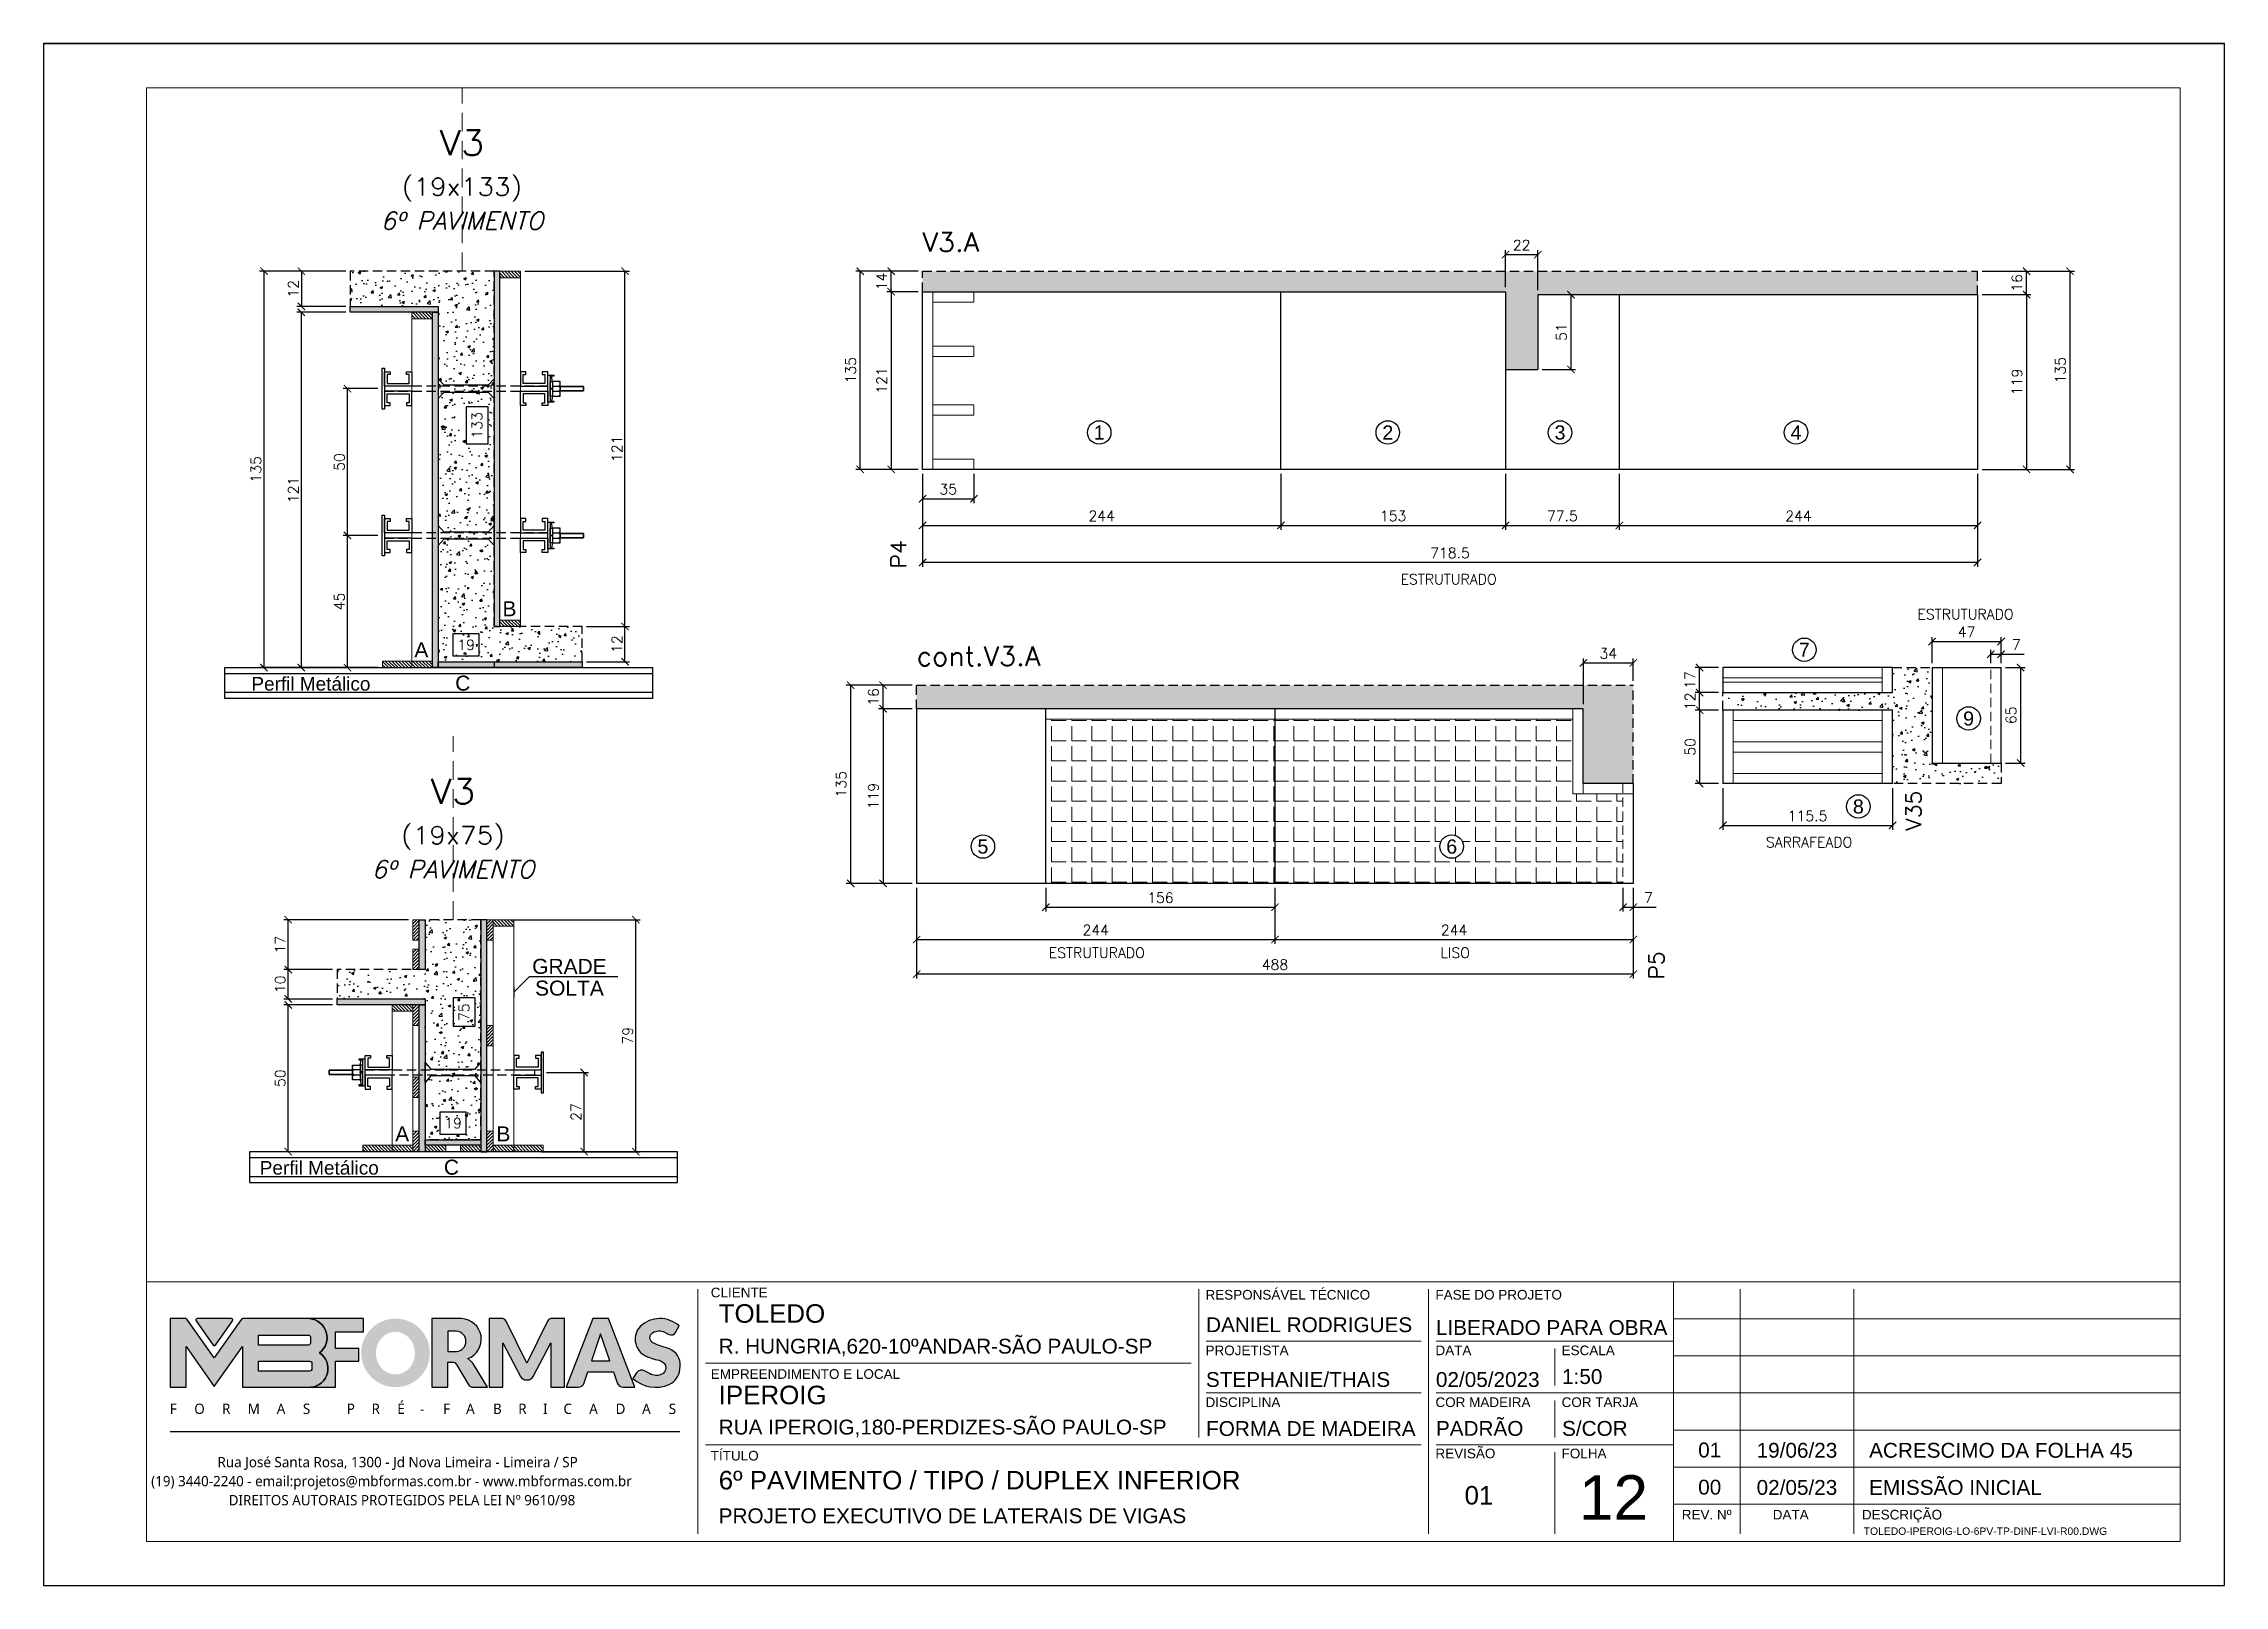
# Model space of a CAD drawing. Extents: x -23436 to 4767, y -4638 to 9755.
# Drawn here: x -20676 to -19191, y 5232 to 6282 of the extents above; entities that cross this region are included whole.
import ezdxf
from ezdxf.enums import TextEntityAlignment as Align

# ---------------------------------------------------------------- set-up
doc = ezdxf.new("R2010")
doc.units = 0
doc.header["$PDMODE"] = 2
doc.header["$PDSIZE"] = 10
doc.linetypes.add('CABLIN', pattern=[0.35, 0.25, -0.1])
doc.linetypes.add('HIDDEN', pattern=[9.525, 6.35, -3.175])
doc.layers.get('0').update_dxf_attribs({"lineweight": 13})
doc.layers.get('Defpoints').update_dxf_attribs({"lineweight": 13})
for name, color, linetype in [('Barra de Ancoragem', 20, 'Continuous'), ('Concreto', 250, 'HIDDEN'), ('Cota', 4, 'Continuous'), ('Cota Seção (2x)', 4, 'Continuous'), ('Hachura', 252, 'CABLIN'), ('MB Logo', 255, 'Continuous'), ('Painéis', 200, 'Continuous'), ('Perfil Metálico', 224, 'Continuous'), ('Romaneio', 10, 'Continuous'), ('Texto de Titulo', 7, 'Continuous'), ('Texto Qtd Sarr', 242, 'Continuous'), ('Tubo de PVC', 51, 'Continuous')]:
    doc.layers.add(name, color=color, linetype=linetype)
for name, color, linetype, lineweight in [('cotas', 4, 'Continuous', 13), ('FOLHA MB', 7, 'Continuous', 13), ('Madeira', 100, 'Continuous', 13), ('N° Folha', 5, 'Continuous', 13), ('Sarr 2.2x7', 40, 'Continuous', 9), ('Texto Seção', 7, 'Continuous', 15)]:
    doc.layers.add(name, color=color, linetype=linetype, lineweight=lineweight)
doc.layers.add('Laje_Perimetro', color=7, linetype='Continuous', plot=False)
doc.styles.add('ARIAL', font='arial.ttf', dxfattribs={"oblique": 15, "height": 25})
doc.styles.add('MB_C01', font='arial.ttf', dxfattribs={"height": 1.3})
doc.styles.add('MB_C02', font='arial.ttf', dxfattribs={"height": 2})
doc.styles.add('MB_C03', font='arial.ttf', dxfattribs={"height": 2.5})
doc.styles.add('MB_C04', font='arial.ttf', dxfattribs={"height": 6})
doc.styles.add('MtXpl_Lucida_Sans_Un', font='l_10646.ttf')
doc.styles.add('REGUA-120', font='ROMANS.shx', dxfattribs={"height": 15})
doc.styles.add('ROMANS', font='romans.shx')
doc.dimstyles.new('Cota Paínel', dxfattribs={"dimtxt": 7, "dimasz": 5, "dimexe": 3, "dimexo": 3, "dimgap": 3, "dimtad": 1, "dimdec": 1, "dimzin": 12, "dimdsep": 46, "dimtxsty": 'ROMANS', "dimblk": 'ARCHTICK', "dimcen": 0, "dimclrd": 4, "dimclre": 4, "dimclrt": 1, "dimadec": 1, "dimazin": 3, "dimtfac": 1, "dimtdec": 1, "dimtmove": 0, "dimatfit": 3, "dimldrblk": 'OBLIQUE', "dimfxl": 1, "dimtolj": 1, "dimtzin": 12, "dimarcsym": 0})
doc.dimstyles.new('Cota Seção (2x)', dxfattribs={"dimtxt": 7, "dimasz": 5, "dimexe": 3, "dimexo": 3, "dimgap": 2, "dimtad": 3, "dimdec": 1, "dimlfac": 0.5, "dimzin": 12, "dimdsep": 46, "dimtxsty": 'ROMANS', "dimblk": 'ARCHTICK', "dimcen": 0, "dimclrd": 4, "dimclre": 4, "dimclrt": 1, "dimadec": 1, "dimazin": 3, "dimtfac": 1, "dimtdec": 1, "dimtmove": 0, "dimatfit": 3, "dimldrblk": 'OBLIQUE', "dimfxl": 1, "dimtolj": 1, "dimtzin": 12, "dimarcsym": 0})
doc.dimstyles.new('Cota Seção interna', dxfattribs={"dimtxt": 7, "dimasz": 6, "dimexe": 0.18, "dimexo": 2, "dimgap": -4, "dimtad": 3, "dimdec": 1, "dimlfac": 0.5, "dimzin": 12, "dimdsep": 46, "dimtxsty": 'ROMANS', "dimblk": 'ARCHTICK', "dimcen": 0.09, "dimse1": 1, "dimse2": 1, "dimsd1": 1, "dimsd2": 1, "dimclrd": 180, "dimclre": 5, "dimclrt": 1, "dimadec": 0, "dimazin": 3, "dimtfac": 1, "dimtdec": 1, "dimtofl": 0, "dimtmove": 0, "dimatfit": 3, "dimldrblk": 'ARCHTICK', "dimfxl": 1, "dimtolj": 1, "dimtzin": 0, "dimarcsym": 0})
doc.dimstyles.new('PAINEL', dxfattribs={"dimtxt": 7, "dimasz": 5, "dimexe": 3, "dimexo": 3, "dimgap": 3, "dimtad": 1, "dimdec": 1, "dimzin": 12, "dimdsep": 46, "dimtxsty": 'ROMANS', "dimblk": 'ARCHTICK', "dimcen": 0, "dimclrd": 4, "dimclre": 4, "dimclrt": 1, "dimadec": 1, "dimazin": 3, "dimtfac": 1, "dimtdec": 1, "dimtmove": 0, "dimatfit": 3, "dimldrblk": 'OBLIQUE', "dimfxl": 1, "dimtolj": 1, "dimtzin": 12, "dimarcsym": 0})
pattern_1 = [(50, (-4755.02, -1150), (17.931505, -1.568803), [1.875, -20.625]), (355, (-4755.02, -1150), (-3.468783, 18.804803), [1.5, -16.5]), (100.45144, (-4753.526, -1150.13), (14.462721, 17.236), [1.593505, -17.528553]), (46.1842, (-4755.02, -1145), (26.681033, -4.137982), [2.8125, -30.9375]), (96.63564, (-4752.797, -1145.345), (23.36655, 24.352965), [2.39026, -26.292844]), (351.18416, (-4755.02, -1145), (23.36655, 24.352965), [2.25, -24.75]), (21, (-4752.52, -1146.25), (14.922676, -10.065472), [1.875, -20.625]), (326, (-4752.52, -1146.25), (6.082883, 18.128751), [1.5, -16.5]), (71.45144, (-4751.277, -1147.089), (21.00556, 8.063279), [1.593505, -17.528553]), (37.5, (-4755.0204, -1150), (0.3039964, 8.3223463), [0, -16.3, 0, -16.75, 0, -16.5625]), (7.5, (-4755.02, -1150), (6.5767384, 9.860293), [0, -9.55, 0, -15.925, 0, -6.3125]), (327.5, (-4760.5954, -1150), (13.345561, -0.5638718), [0, -6.25, 0, -19.5, 0, -25.875]), (317.5, (-4763.095, -1150), (14.579654, 2.5026246), [0, -8.125, 0, -12.95, 0, -18.375])]
pattern_2 = [(0, (-4755.02, -1150), (0, 13.75), [10, -3.75]), (90, (-4755.02, -1150), (-13.75, 8e-16), [10, -3.75])]

msp = doc.modelspace()

# ---------------------------------------------------------------- texts
at = {"layer": 'cotas', "color": 240, "insert": (-20201.86, 6004.04), "char_height": 7, "attachment_point": 9, "style": 'ROMANS'}
msp.add_mtext('\\A1;', dxfattribs=at)
at = {"layer": 'N° Folha', "color": 5, "style": 'MB_C04'}
msp.add_text('12', height=30.306, dxfattribs=at).set_placement((-19630.93, 5277))
at = {"layer": 'Painéis', "color": 1, "char_height": 7, "attachment_point": 5, "style": 'ROMANS'}
for s, insert in [('\\A1;ESTRUTURADO', (-19719.63, 5917.46)), ('\\A1;ESTRUTURADO', (-19367.63, 5893.64)), ('\\A1;SARRAFEADO', (-19474.18, 5738.37)), ('\\A1;ESTRUTURADO', (-19959.2, 5663.12)), ('\\A1;LISO', (-19715.2, 5663.12))]:
    msp.add_mtext(s, dxfattribs=dict(at, insert=insert))
at = {"layer": 'Romaneio', "color": 0, "style": 'ARIAL'}
for s, p in [('1', (-19957.56, 6017.42)), ('2', (-19761.06, 6017.42)), ('3', (-19643.81, 6017.42)), ('4', (-19483.06, 6017.42)), ('7', (-19477.41, 5869.46)), ('9', (-19365.55, 5822.65)), ('8', (-19440.63, 5762.72)), ('5', (-20036.77, 5735.44)), ('6', (-19717.56, 5735.44))]:
    msp.add_text(s, height=9.6, dxfattribs=at).set_placement(p, align=Align.MIDDLE_CENTER)
at = {"layer": 'Texto Seção', "style": 'REGUA-120', "width": 1.05}
for s, p in [('V3.A', (-20077.95, 6140.58)), ('cont.V3.A', (-20081.95, 5858.6))]:
    msp.add_text(s, height=13, dxfattribs=at).set_placement(p)
for s, p in [('P4', (-20089.1, 5924.85)), ('V35', (-19397.79, 5746.23)), ('P5', (-19572.89, 5644.82))]:
    msp.add_text(s, height=10.4, rotation=90, dxfattribs=at).set_placement(p)
at = {"layer": 'Texto Seção', "color": 0, "linetype": 'Continuous', "style": 'ARIAL'}
for s, height, p in [('B', 10.22, (-20359.18, 5897.39)), ('A', 10.22, (-20419.18, 5869.39)), ('C', 10.22, (-20390.98, 5846.72)), ('GRADE', 10.219, (-20318.32, 5653.83)), ('SOLTA', 10.219, (-20318.32, 5639.04)), ('A', 10.22, (-20432.22, 5539.75)), ('B', 10.22, (-20363.28, 5539.75)), ('C', 10.22, (-20398.67, 5517.08))]:
    msp.add_text(s, height=height, dxfattribs=at).set_placement(p, align=Align.MIDDLE_CENTER)
at = {"layer": 'Texto Seção', "style": 'ARIAL'}
for p in [(-20494.38, 5846.28), (-20488.69, 5516.64)]:
    msp.add_text('Perfil Metálico', height=9.24, dxfattribs=at).set_placement(p, align=Align.MIDDLE_CENTER)

# ---------------------------------------------------------------- blocks, each defined once
blk = doc.blocks.new('MB-NOVO')
at = {"layer": 'MB Logo', "linetype": 'Continuous'}
h = blk.add_hatch(color=256, dxfattribs=at)
h.dxf.hatch_style = 1
h.set_gradient(color1=(242, 132, 69), color2=(247, 180, 141), rotation=90, tint=1)
h.paths.add_polyline_path([(-18529.6, 10980.8), (-18475.7, 10980.8, 0.706757), (-18468.7, 11008, 0.681802), (-18476.7, 11034.9), (-18529.4, 11034.9, 0.243712), (-18530.2, 11034.5), (-18551.7, 11003.9), (-18573.3, 11034.5, 0.243712), (-18574.1, 11034.9), (-18586.5, 11034.9), (-18586.5, 10980.8), (-18573.9, 10980.8), (-18573.9, 11012.9), (-18551.7, 10981.5), (-18529.6, 11012.9)])
h.paths.add_polyline_path([(-18516.8, 11014.1), (-18516.8, 11022), (-18477.8, 11022, -0.414214), (-18475.8, 11020), (-18475.8, 11016.1, -0.414214), (-18477.8, 11014.1)], flags=16)
h.paths.add_polyline_path([(-18516.8, 11001.4), (-18476.8, 11001.4, -0.414214), (-18474.8, 10999.4), (-18474.8, 10995.5, -0.414214), (-18476.8, 10993.5), (-18516.8, 10993.5)], flags=16)
at = {"layer": 'MB Logo', "true_color": 0x262626}
h = blk.add_hatch(color=250, dxfattribs=at)
h.dxf.hatch_style = 1
h.paths.add_polyline_path([(-18537.3, 11033.3, 0.60809), (-18538.1, 11034.9), (-18565.3, 11034.9, 0.60809), (-18566.1, 11033.3), (-18552.5, 11014, 0.518202), (-18550.9, 11014)])
h = blk.add_hatch(color=250, dxfattribs=at)
h.dxf.hatch_style = 1
h.paths.add_polyline_path([(-18456.2, 11011.3), (-18456.2, 11024.6), (-18434.2, 11024.6), (-18434.2, 11034.9), (-18476.7, 11034.9, -0.681802), (-18468.7, 11008, -0.706757), (-18475.7, 10980.8), (-18456.2, 10980.8), (-18456.2, 11001.4), (-18437.8, 11001.4), (-18437.8, 11011.3)])
h = blk.add_hatch(color=250, dxfattribs=at)
h.dxf.hatch_style = 1
h.paths.add_polyline_path([(-18435.9, 11007.9, 1), (-18381.9, 11007.9, 1)])
edge = h.paths.add_edge_path(flags=16)
edge.add_ellipse((-18409, 11007.7), major_axis=(0, 16.8), ratio=0.916255, start_angle=0, end_angle=360)
h = blk.add_hatch(color=250, dxfattribs=at)
h.dxf.hatch_style = 1
h.paths.add_polyline_path([(-18357, 11034.9), (-18380.2, 11034.9), (-18380.2, 10980.8), (-18367.6, 10980.8), (-18367.6, 11000.7), (-18363.4, 11000.7, -0.195765), (-18360.9, 10998.9), (-18351.8, 10983.2, 0.261385), (-18347.5, 10980.8), (-18336.4, 10980.8), (-18347.5, 10999, 0.082429), (-18349.6, 11001.5), (-18351.9, 11003.4, 0.81838)])
h.paths.add_polyline_path([(-18360.8, 11009), (-18367.6, 11009), (-18367.6, 11025), (-18360.8, 11025, -0.92578)], flags=16)
h = blk.add_hatch(color=250, dxfattribs=at)
h.dxf.hatch_style = 1
h.paths.add_polyline_path([(-18286.6, 11015.9), (-18286.6, 10980.8), (-18275.8, 10980.8), (-18275.8, 11034.9), (-18286.6, 11034.9, 0.216647), (-18289.4, 11032.4), (-18305.5, 10999.8), (-18321.6, 11032.7, 0.199908), (-18324.3, 11034.9), (-18335.2, 11034.9), (-18335.2, 10980.8), (-18324.3, 10980.8), (-18324.3, 11015.9), (-18310.4, 10989.3, 0.279644), (-18306, 10986.6, 0.340986), (-18300.5, 10989.3)])
h = blk.add_hatch(color=250, dxfattribs=at)
h.dxf.hatch_style = 1
h.paths.add_polyline_path([(-18274.4, 10980.8), (-18265, 10980.8, 0.322517), (-18260.2, 10984.3), (-18257.3, 10993), (-18237.2, 10993), (-18234.3, 10984.3, 0.322517), (-18229.5, 10980.8), (-18220.3, 10980.8), (-18241.2, 11034.9), (-18253.4, 11034.9)])
h.paths.add_polyline_path([(-18254.4, 11001.6), (-18247.3, 11023), (-18240.1, 11001.6)], flags=16)
h = blk.add_hatch(color=250, dxfattribs=at)
h.dxf.hatch_style = 1
h.paths.add_polyline_path([(-18206, 11024, -0.247671), (-18196.9, 11024.3), (-18193.5, 11022.5, 0.40799), (-18188.2, 11024.1), (-18185.4, 11029.1, 0.392837), (-18216.2, 11028.7, 0.467779), (-18213.3, 11006.3, 0.077523), (-18201.2, 11002.1, -0.214206), (-18196.1, 10997.9, -0.284295), (-18198.2, 10991.4, -0.26924), (-18208.8, 10991.6), (-18212.2, 10993.6, 0.407727), (-18219, 10992.1), (-18221.8, 10987.7, 0.296878), (-18193.2, 10983.1, 0.272251), (-18184.9, 10995.3), (-18184.6, 10997.9, 0.348906), (-18193.7, 11011.2), (-18200.4, 11013.5, -0.045018), (-18205.8, 11015.7, -0.618284)])
at = {"layer": 'MB Logo', "linetype": 'Continuous'}
blk.add_line((-18586.5, 10945.9), (-18184.8, 10945.9), dxfattribs=at)
at = {"layer": 'MB Logo', "color": 23, "linetype": 'Continuous', "true_color": 0xf28445}
for points in [[(-18573.3, 11034.5, 0.243712), (-18574.1, 11034.9), (-18586.5, 11034.9), (-18586.5, 10980.8), (-18573.9, 10980.8), (-18573.9, 11012.9), (-18551.7, 10981.5), (-18529.6, 11012.9), (-18529.6, 10980.8), (-18475.7, 10980.8, 0.706757), (-18468.7, 11008, 0.681802), (-18476.7, 11034.9), (-18529.4, 11034.9, 0.243712), (-18530.2, 11034.5), (-18551.7, 11003.9)], [(-18516.8, 11022), (-18477.8, 11022, -0.414214), (-18475.8, 11020), (-18475.8, 11016.1, -0.414214), (-18477.8, 11014.1), (-18516.8, 11014.1)], [(-18516.8, 11001.4), (-18476.8, 11001.4, -0.414214), (-18474.8, 10999.4), (-18474.8, 10995.5, -0.414214), (-18476.8, 10993.5), (-18516.8, 10993.5)]]:
    blk.add_lwpolyline(points, format="xyb", close=True, dxfattribs=at)
at = {"layer": 'MB Logo', "color": 250, "true_color": 0x262626}
for points in [[(-18537.3, 11033.3, 0.60809), (-18538.1, 11034.9), (-18565.3, 11034.9, 0.60809), (-18566.1, 11033.3), (-18552.5, 11014, 0.518202), (-18550.9, 11014)], [(-18437.8, 11011.3), (-18456.2, 11011.3), (-18456.2, 11024.6), (-18434.2, 11024.6), (-18434.2, 11034.9), (-18476.7, 11034.9, -0.681802), (-18468.7, 11008, -0.706757), (-18475.7, 10980.8), (-18456.2, 10980.8), (-18456.2, 11001.4), (-18437.8, 11001.4)], [(-18347.5, 10980.8), (-18336.4, 10980.8), (-18347.5, 10999, 0.082429), (-18349.6, 11001.5), (-18351.9, 11003.4, 0.81838), (-18357, 11034.9), (-18380.2, 11034.9), (-18380.2, 10980.8), (-18367.6, 10980.8), (-18367.6, 11000.7), (-18363.4, 11000.7, -0.209789), (-18360.8, 10998.7), (-18351.8, 10983.2, 0.261385)], [(-18286.6, 11015.9), (-18286.6, 10980.8), (-18275.8, 10980.8), (-18275.8, 11034.9), (-18286.6, 11034.9, 0.216647), (-18289.4, 11032.4), (-18305.5, 10999.8), (-18321.5, 11032.4, 0.216647), (-18324.3, 11034.9), (-18335.2, 11034.9), (-18335.2, 10980.8), (-18324.3, 10980.8), (-18324.3, 11015.9), (-18310.4, 10989.3, 0.279644), (-18306, 10986.6), (-18304.9, 10986.6, 0.279644), (-18300.5, 10989.3)], [(-18265, 10980.8, 0.322517), (-18260.2, 10984.3), (-18257.3, 10993), (-18237.2, 10993), (-18234.3, 10984.3, 0.322517), (-18229.5, 10980.8), (-18220.3, 10980.8), (-18241.2, 11034.9), (-18253.4, 11034.9), (-18274.4, 10980.8)], [(-18206.2, 11015.9, -0.549626), (-18206.4, 11023.8, -0.258723), (-18196.9, 11024.3), (-18193.5, 11022.5, 0.40799), (-18188.2, 11024.1), (-18185.4, 11029.1, 0.392837), (-18216.2, 11028.7, 0.467779), (-18213.3, 11006.3, 0.077523), (-18201.2, 11002.1, -0.203897), (-18196.3, 10998.2), (-18196.1, 10997.8, -0.267611), (-18198, 10991.6), (-18198.5, 10991.3, -0.261145), (-18208.8, 10991.6), (-18212.2, 10993.6, 0.407727), (-18219, 10992.1), (-18221.8, 10987.7, 0.296878), (-18193.2, 10983.1, 0.265963), (-18184.9, 10994.9), (-18184.7, 10997.6, 0.340466), (-18193.1, 11011), (-18200.4, 11013.5, -0.049298)], [(-18367.6, 11009), (-18360.8, 11009, 0.92578), (-18360.8, 11025), (-18367.6, 11025)]]:
    blk.add_lwpolyline(points, format="xyb", close=True, dxfattribs=at)
blk.add_lwpolyline([(-18247.3, 11023), (-18254.4, 11001.6), (-18240.1, 11001.6)], close=True, dxfattribs=at)
at = {"layer": 'MB Logo', "color": 250, "true_color": 0x262626, "style": 'MtXpl_Lucida_Sans_Un'}
for s, height, p in [('F', 8.12, (-18586.8, 10959.8)), ('O', 8.12, (-18567.5, 10959.8)), ('R', 8.12, (-18545.6, 10959.8)), ('M', 8.12, (-18525.4, 10959.8)), ('A', 8.12, (-18502.5, 10959.8)), ('S', 8.12, (-18481.9, 10959.8)), ('P', 8.12, (-18447.3, 10959.8)), ('R', 8.12, (-18427.8, 10959.8)), ('É', 8.12, (-18407.5, 10959.8)), ('-', 8.12, (-18389.6, 10959.8)), ('F', 8.12, (-18371.4, 10959.8)), ('A', 8.12, (-18353.3, 10959.8)), ('B', 8.12, (-18332.1, 10959.8)), ('R', 8.12, (-18312.2, 10959.8)), ('I', 8.12, (-18292.7, 10959.8)), ('C', 8.12, (-18276.6, 10959.8)), ('A', 8.12, (-18256.3, 10959.8)), ('D', 8.12, (-18235.5, 10959.8)), ('A', 8.12, (-18214.6, 10959.8)), ('S', 8.12, (-18193.6, 10959.8)), ('DIREITOS AUTORAIS PROTEGIDOS PELA LEI Nº 9610/98', 8.122, (-18540.4, 10887.8))]:
    blk.add_text(s, height=height, dxfattribs=at).set_placement(p)
at = {"layer": 'MB Logo', "style": 'MtXpl_Lucida_Sans_Un'}
for s, p in [('Rua José Santa Rosa, 1300 - Jd Nova Limeira - Limeira / SP', (-18549.2, 10917.8)), ('(19) 3440-2240 - email:projetos@mbformas.com.br - www.mbformas.com.br', (-18601.5, 10902.8))]:
    blk.add_text(s, height=8.122, dxfattribs=at).set_placement(p)
blk = doc.blocks.new('A$C169d8357')
at = {"layer": 'FOLHA MB', "color": 1}
for p, q in [((1109.8, 356.7), (70, 356.7)), ((1109.8, 356.7), (1109.8, 179.9)), ((1455, 356.7), (1109.8, 356.7)), ((445.6, 351.7), (445.6, 185)), ((786.6, 351.7), (786.6, 250.7)), ((943.1, 351.7), (943.1, 185)), ((1155.3, 185), (1155.3, 351.7)), ((1232.6, 351.7), (1232.6, 185)), ((1455, 331.5), (1109.8, 331.5)), ((938.1, 316.3), (791.6, 316.3)), ((1109.8, 316.3), (948.2, 316.3)), ((781.5, 301.2), (450.7, 301.2)), ((1029, 311.3), (1029, 286)), ((1455, 306.2), (1109.8, 306.2)), ((938.1, 281), (791.6, 281)), ((1109.8, 281), (948.2, 281)), ((1029, 275.9), (1029, 250.7)), ((1455, 281), (1109.8, 281)), ((1455, 255.7), (1109.8, 255.7)), ((938.1, 245.6), (450.7, 245.6)), ((1109.8, 245.6), (948.2, 245.6)), ((1029, 240.6), (1029, 185)), ((1455, 230.4), (1109.8, 230.4)), ((1455, 205.2), (1109.8, 205.2))]:
    blk.add_line(p, q, dxfattribs=at)
for points in [[(0, 1199.9), (0, 149.9), (1485, 149.9), (1485, 1199.9)], [(70, 1169.9), (70, 179.9), (1455, 179.9), (1455, 1169.9)]]:
    blk.add_lwpolyline(points, close=True, dxfattribs=at)
at = {"layer": 'MB Logo', "xscale": 0.8642040370897565, "yscale": 0.8642040370897565, "zscale": 0.8642040370897565}
blk.add_blockref('MB-NOVO', (16148.7, -9204.8), dxfattribs=at)
at = {"layer": 'FOLHA MB', "color": 6}
for s, height, style, p in [('CLIENTE', 6.57, 'MB_C01', (454.3, 346.1)), ('RESPONSÁVEL TÉCNICO', 6.566, 'MB_C01', (791.2, 344.6)), ('FASE DO PROJETO', 6.566, 'MB_C01', (947.8, 344.6)), ('R. HUNGRIA,620-10ºANDAR-SÃO PAULO-SP', 10.102, 'MB_C02', (459.7, 307.8)), ('PROJETISTA', 6.57, 'MB_C01', (791.2, 306.7)), ('DATA', 6.57, 'MB_C01', (947.8, 306.7)), ('ESCALA', 6.57, 'MB_C01', (1033.7, 306.7)), ('EMPREENDIMENTO E LOCAL', 6.566, 'MB_C01', (454.3, 290.6)), ('DISCIPLINA', 6.57, 'MB_C01', (791.2, 271.4)), ('COR MADEIRA', 6.566, 'MB_C01', (947.8, 271.4)), ('COR TARJA', 6.57, 'MB_C01', (1033.7, 271.4)), ('RUA IPEROIG,180-PERDIZES-SÃO PAULO-SP', 10.102, 'MB_C02', (459.7, 252.7)), ('TÍTULO', 6.57, 'MB_C01', (454.3, 235)), ('REVISÃO', 6.57, 'MB_C01', (947.8, 236.5)), ('FOLHA', 6.57, 'MB_C01', (1033.7, 236.5)), ('PROJETO EXECUTIVO DE LATERAIS DE VIGAS', 10.102, 'MB_C02', (459.7, 192.3))]:
    blk.add_text(s, height=height, dxfattribs=dict(at, style=style)).set_placement(p)
at = {"layer": 'FOLHA MB', "color": 5}
for s, height, style, p in [('TOLEDO', 12.63, 'MB_C03', (459.7, 328.8)), ('DANIEL RODRIGUES', 10.102, 'MB_C02', (791.6, 322.4)), ('LIBERADO PARA OBRA', 10.102, 'MB_C02', (948.1, 320.5)), ('1:50', 10.1, 'MB_C02', (1034, 287.1)), ('IPEROIG', 12.63, 'MB_C03', (459.7, 273.3)), ('STEPHANIE/THAIS', 10.102, 'MB_C02', (791.5, 285.1)), ('02/05/2023', 10.1, 'MB_C02', (948.1, 285.1)), ('FORMA DE MADEIRA', 10.102, 'MB_C02', (791.6, 251.7)), ('PADRÃO', 10.1, 'MB_C02', (948.1, 251.8)), ('S/COR', 10.1, 'MB_C02', (1034, 251.8)), ('01', 10.1, 'MB_C02', (1126.7, 237.1)), ('19/06/23', 10.1, 'MB_C02', (1166.5, 236.9)), ('ACRESCIMO DA FOLHA 45', 10.102, 'MB_C02', (1243.1, 236.9)), ('6º PAVIMENTO / TIPO / DUPLEX INFERIOR', 12.628, 'MB_C03', (459.7, 215.3)), ('EMISSÃO INICIAL', 10.102, 'MB_C02', (1243.1, 211.6)), ('01', 12.63, 'MB_C03', (967.6, 205)), ('00', 10.1, 'MB_C02', (1126.7, 211.8)), ('02/05/23', 10.1, 'MB_C02', (1166.5, 211.6))]:
    blk.add_text(s, height=height, dxfattribs=dict(at, style=style)).set_placement(p)
at = {"layer": 'FOLHA MB', "color": 6, "style": 'MB_C01'}
for s, p in [('REV. Nº', (1132.5, 198.1)), ('DATA', (1189.7, 198.1)), ('DESCRIÇÃO', (1265.5, 198.1))]:
    blk.add_text(s, height=6.57, dxfattribs=at).set_placement(p, align=Align.MIDDLE_CENTER)
at = {"layer": 'FOLHA MB', "insert": (1239.4, 189.4), "char_height": 5.051, "width": 210.818, "attachment_point": 1, "style": 'MB_C04'}
blk.add_mtext('TOLEDO-IPEROIG-LO-6PV-TP-DINF-LVI-R00.DWG', dxfattribs=at)
blk = doc.blocks.new('_ArchTick')
at = {"color": 0, "linetype": 'ByBlock', "const_width": 0.15}
blk.add_lwpolyline([(-0.5, -0.5), (0.5, 0.5)], dxfattribs=at)
blk = doc.blocks.new('*D142')
at = {"layer": 'Cota', "color": 4, "lineweight": -2, "transparency": 16777216}
for p, q in [((-20470.7, 6099.3), (-20503.9, 6099.3)), ((-20500.9, 5857.3), (-20500.9, 6099.3)), ((-20448.7, 5857.3), (-20503.9, 5857.3))]:
    blk.add_line(p, q, dxfattribs=at)
at = {"layer": 'Defpoints', "color": 0, "transparency": 16777216}
for p in [(-20500.9, 6099.3), (-20467.7, 6099.3), (-20445.7, 5857.3)]:
    blk.add_point(p, dxfattribs=at)
at = {"layer": 'Cota', "color": 4, "lineweight": -2, "transparency": 16777216, "xscale": 5, "yscale": 5, "zscale": 5}
for p, rotation in [((-20500.9, 6099.3), 90), ((-20500.9, 5857.3), 270)]:
    blk.add_blockref('_ArchTick', p, dxfattribs=dict(at, rotation=rotation))
at = {"layer": 'Cota', "color": 1, "transparency": 16777216, "insert": (-20506.4, 5978.3), "char_height": 7, "attachment_point": 5, "rotation": 90, "style": 'ROMANS'}
blk.add_mtext('\\A1;121', dxfattribs=at)
blk = doc.blocks.new('_OBLIQUE')
at = {"color": 0, "linetype": 'ByBlock', "lineweight": -2}
for p, q in [((0, 0), (-1, 0)), ((-0.5, -0.5), (0.5, 0.5))]:
    blk.add_line(p, q, dxfattribs=at)
blk = doc.blocks.new('*D143')
at = {"layer": 'Cota', "color": 4, "lineweight": -2, "transparency": 16777216}
for p, q in [((-20470.7, 6127.3), (-20503.9, 6127.3)), ((-20500.9, 6127.3), (-20500.9, 6103.3)), ((-20470.7, 6103.3), (-20503.9, 6103.3))]:
    blk.add_line(p, q, dxfattribs=at)
at = {"layer": 'Defpoints', "color": 0, "transparency": 16777216}
for p in [(-20467.7, 6127.3), (-20500.9, 6103.3), (-20467.7, 6103.3)]:
    blk.add_point(p, dxfattribs=at)
at = {"layer": 'Cota', "color": 4, "lineweight": -2, "transparency": 16777216, "xscale": 5, "yscale": 5, "zscale": 5}
for p, rotation in [((-20500.9, 6127.3), 90), ((-20500.9, 6103.3), 270)]:
    blk.add_blockref('_ArchTick', p, dxfattribs=dict(at, rotation=rotation))
at = {"layer": 'Cota', "color": 1, "transparency": 16777216, "insert": (-20506.4, 6115.3), "char_height": 7, "attachment_point": 5, "rotation": 90, "style": 'ROMANS'}
blk.add_mtext('\\A1;12', dxfattribs=at)
blk = doc.blocks.new('*D144')
at = {"layer": 'Cota', "color": 4, "lineweight": -2, "transparency": 16777216}
for p, q in [((-20306.7, 5885.3), (-20277.5, 5885.3)), ((-20280.5, 5861.3), (-20280.5, 5885.3)), ((-20306.7, 5861.3), (-20277.5, 5861.3))]:
    blk.add_line(p, q, dxfattribs=at)
at = {"layer": 'Defpoints', "color": 0, "transparency": 16777216}
for p in [(-20309.7, 5885.3), (-20280.5, 5885.3), (-20309.7, 5861.3)]:
    blk.add_point(p, dxfattribs=at)
at = {"layer": 'Cota', "color": 4, "lineweight": -2, "transparency": 16777216, "xscale": 5, "yscale": 5, "zscale": 5}
for p, rotation in [((-20280.5, 5885.3), 90), ((-20280.5, 5861.3), 270)]:
    blk.add_blockref('_ArchTick', p, dxfattribs=dict(at, rotation=rotation))
at = {"layer": 'Cota', "color": 1, "transparency": 16777216, "insert": (-20286, 5873.3), "char_height": 7, "attachment_point": 5, "rotation": 90, "style": 'ROMANS'}
blk.add_mtext('\\A1;12', dxfattribs=at)
blk = doc.blocks.new('*D145')
at = {"layer": 'Cota', "color": 4, "lineweight": -2, "transparency": 16777216}
for p, q in [((-20348.7, 6127.3), (-20277.5, 6127.3)), ((-20280.5, 5885.3), (-20280.5, 6127.3)), ((-20306.7, 5885.3), (-20277.5, 5885.3))]:
    blk.add_line(p, q, dxfattribs=at)
at = {"layer": 'Defpoints', "color": 0, "transparency": 16777216}
for p in [(-20351.7, 6127.3), (-20280.5, 6127.3), (-20309.7, 5885.3)]:
    blk.add_point(p, dxfattribs=at)
at = {"layer": 'Cota', "color": 4, "lineweight": -2, "transparency": 16777216, "xscale": 5, "yscale": 5, "zscale": 5}
for p, rotation in [((-20280.5, 6127.3), 90), ((-20280.5, 5885.3), 270)]:
    blk.add_blockref('_ArchTick', p, dxfattribs=dict(at, rotation=rotation))
at = {"layer": 'Cota', "color": 1, "transparency": 16777216, "insert": (-20286, 6006.3), "char_height": 7, "attachment_point": 5, "rotation": 90, "style": 'ROMANS'}
blk.add_mtext('\\A1;121', dxfattribs=at)
blk = doc.blocks.new('titulo1')
at = {"layer": 'Defpoints', "color": 252, "linetype": 'HIDDEN', "ltscale": 2}
blk.add_line((0, 0), (0, 125), dxfattribs=at)
at = {"layer": 'Defpoints', "style": 'ROMANS', "oblique": 15}
blk.add_attdef('FOLHA', text='', height=10, dxfattribs=at).set_placement((0, 15.6), align=Align.MIDDLE_CENTER)
at = {"layer": 'Texto Qtd Sarr', "color": 3, "style": 'ROMANS', "oblique": 15}
for tag, height, p in [('TITULO', 17, (0, 71.4)), ('SEÇÃO', 12, (0, 41.5))]:
    blk.add_attdef(tag, text='', height=height, dxfattribs=at).set_placement(p, align=Align.MIDDLE_CENTER)
blk = doc.blocks.new('*D146')
at = {"layer": 'Cota Seção (2x)', "color": 180, "lineweight": -2, "transparency": 16777216}
for p, q in [((-20373.7, 6034.8), (-20388.7, 6034.8)), ((-20388.7, 6034.8), (-20388.7, 6009.8)), ((-20373.7, 6009.8), (-20373.7, 6034.8)), ((-20388.7, 6009.8), (-20373.7, 6009.8))]:
    blk.add_line(p, q, dxfattribs=at)
at = {"layer": 'Defpoints', "color": 0, "transparency": 16777216}
for p in [(-20407.7, 6127.3), (-20369.7, 6127.3), (-20407.7, 5861.3)]:
    blk.add_point(p, dxfattribs=at)
at = {"layer": 'Cota Seção (2x)', "color": 1, "transparency": 16777216, "insert": (-20381.2, 6022.3), "char_height": 7, "attachment_point": 5, "rotation": 90, "style": 'ROMANS'}
blk.add_mtext('\\A1;133', dxfattribs=at)
blk = doc.blocks.new('*D147')
at = {"layer": 'Cota Seção (2x)', "color": 180, "lineweight": -2, "transparency": 16777216}
for p, q in [((-20379.7, 5880.3), (-20397.7, 5880.3)), ((-20397.7, 5880.3), (-20397.7, 5865.3)), ((-20379.7, 5865.3), (-20379.7, 5880.3)), ((-20397.7, 5865.3), (-20379.7, 5865.3))]:
    blk.add_line(p, q, dxfattribs=at)
at = {"layer": 'Defpoints', "color": 0, "transparency": 16777216}
for p in [(-20369.7, 5885.3), (-20407.7, 5861.3), (-20369.7, 5861.3)]:
    blk.add_point(p, dxfattribs=at)
at = {"layer": 'Cota Seção (2x)', "color": 1, "transparency": 16777216, "insert": (-20388.7, 5872.8), "char_height": 7, "attachment_point": 5, "style": 'ROMANS'}
blk.add_mtext('\\A1;19', dxfattribs=at)
blk = doc.blocks.new('*D148')
at = {"layer": 'Cota', "color": 4, "lineweight": -2, "transparency": 16777216}
for p, q in [((-20470.7, 6127.3), (-20529.3, 6127.3)), ((-20526.3, 5857.3), (-20526.3, 6127.3)), ((-20448.7, 5857.3), (-20529.3, 5857.3))]:
    blk.add_line(p, q, dxfattribs=at)
at = {"layer": 'Defpoints', "color": 0, "transparency": 16777216}
for p in [(-20526.3, 6127.3), (-20467.7, 6127.3), (-20445.7, 5857.3)]:
    blk.add_point(p, dxfattribs=at)
at = {"layer": 'Cota', "color": 4, "lineweight": -2, "transparency": 16777216, "xscale": 5, "yscale": 5, "zscale": 5}
for p, rotation in [((-20526.3, 6127.3), 90), ((-20526.3, 5857.3), 270)]:
    blk.add_blockref('_ArchTick', p, dxfattribs=dict(at, rotation=rotation))
at = {"layer": 'Cota', "color": 1, "transparency": 16777216, "insert": (-20531.8, 5992.3), "char_height": 7, "attachment_point": 5, "rotation": 90, "style": 'ROMANS'}
blk.add_mtext('\\A1;135', dxfattribs=at)
blk = doc.blocks.new('DSADSAD')
at = {"layer": 'Barra de Ancoragem'}
for p, q in [((-12991, 7698.4), (-13009.2, 7698.4)), ((-13005.1, 7696.9), (-13008.6, 7697.6)), ((-12995.1, 7696.9), (-12991.5, 7697.6))]:
    blk.add_line(p, q, dxfattribs=at)
at = {"layer": 'Barra de Ancoragem', "flags": 128}
for points in [[(-13009.2, 7700.2), (-12991, 7700.2), (-12991, 7698.4), (-13009.2, 7698.4)], [(-13008.6, 7698.4), (-13008.6, 7696), (-13009.2, 7696), (-13009.2, 7698.4)], [(-12995.1, 7698.4), (-12995.1, 7696.9), (-13005.1, 7696.9), (-13005.1, 7698.4)], [(-12991, 7698.4), (-12991, 7696), (-12991.5, 7696), (-12991.5, 7698.4)]]:
    blk.add_lwpolyline(points, close=True, dxfattribs=at)
for points in [[(-13005.1, 7696.9), (-13005.1, 7691.6), (-12995.1, 7691.6), (-12995.1, 7696.9)], [(-13000.4, 7696.9), (-13000.4, 7698.4), (-12999.8, 7698.4), (-12999.8, 7696.9), (-13000.4, 7696.9), (-12999.8, 7696.9)]]:
    blk.add_lwpolyline(points, dxfattribs=at)
for points in [[(-13001.9, 7696.9), (-13001.9, 7692.8, 0.666667), (-12998.3, 7692.8, 0.666667)], [(-12998.3, 7696.9), (-12998.3, 7692.8, 0.729796), (-12995.1, 7692.8, 0.729796)]]:
    blk.add_lwpolyline(points, format="xyb", dxfattribs=at)
at = {"layer": 'Barra de Ancoragem'}
blk.add_arc((-13003.5, 7693.3), 1.7, 197.7564, 342.2436, dxfattribs=at)
blk = doc.blocks.new('*D149')
at = {"layer": 'Cota', "color": 4, "lineweight": -2, "transparency": 16777216}
for p, q in [((-20448.8, 5947.3), (-20472.5, 5947.3)), ((-20469.5, 5857.3), (-20469.5, 5947.3)), ((-20448.7, 5857.3), (-20472.5, 5857.3))]:
    blk.add_line(p, q, dxfattribs=at)
at = {"layer": 'Defpoints', "color": 0, "transparency": 16777216}
for p in [(-20469.5, 5947.3), (-20445.8, 5947.3), (-20445.7, 5857.3)]:
    blk.add_point(p, dxfattribs=at)
at = {"layer": 'Cota', "color": 4, "lineweight": -2, "transparency": 16777216, "xscale": 5, "yscale": 5, "zscale": 5}
for p, rotation in [((-20469.5, 5947.3), 90), ((-20469.5, 5857.3), 270)]:
    blk.add_blockref('_ArchTick', p, dxfattribs=dict(at, rotation=rotation))
at = {"layer": 'Cota', "color": 1, "transparency": 16777216, "insert": (-20475, 5902.3), "char_height": 7, "attachment_point": 5, "rotation": 90, "style": 'ROMANS'}
blk.add_mtext('\\A1;45', dxfattribs=at)
blk = doc.blocks.new('*D150')
at = {"layer": 'Cota', "color": 4, "lineweight": -2, "transparency": 16777216}
for p, q in [((-20448.8, 6047.3), (-20472.5, 6047.3)), ((-20469.5, 5947.3), (-20469.5, 6047.3)), ((-20448.8, 5947.3), (-20472.5, 5947.3))]:
    blk.add_line(p, q, dxfattribs=at)
at = {"layer": 'Defpoints', "color": 0, "transparency": 16777216}
for p in [(-20469.5, 6047.3), (-20445.8, 6047.3), (-20445.8, 5947.3)]:
    blk.add_point(p, dxfattribs=at)
at = {"layer": 'Cota', "color": 4, "lineweight": -2, "transparency": 16777216, "xscale": 5, "yscale": 5, "zscale": 5}
for p, rotation in [((-20469.5, 6047.3), 90), ((-20469.5, 5947.3), 270)]:
    blk.add_blockref('_ArchTick', p, dxfattribs=dict(at, rotation=rotation))
at = {"layer": 'Cota', "color": 1, "transparency": 16777216, "insert": (-20475, 5997.3), "char_height": 7, "attachment_point": 5, "rotation": 90, "style": 'ROMANS'}
blk.add_mtext('\\A1;50', dxfattribs=at)
blk = doc.blocks.new('*D155')
at = {"layer": 'Cota', "color": 4, "lineweight": -2, "transparency": 16777216}
for p, q in [((-20479.6, 5627.6), (-20512.8, 5627.6)), ((-20509.8, 5527.6), (-20509.8, 5627.6)), ((-20462, 5527.6), (-20512.8, 5527.6))]:
    blk.add_line(p, q, dxfattribs=at)
at = {"layer": 'Defpoints', "color": 0, "transparency": 16777216}
for p in [(-20509.8, 5627.6), (-20476.6, 5627.6), (-20459, 5527.6)]:
    blk.add_point(p, dxfattribs=at)
at = {"layer": 'Cota', "color": 4, "lineweight": -2, "transparency": 16777216, "xscale": 5, "yscale": 5, "zscale": 5}
for p, rotation in [((-20509.8, 5627.6), 90), ((-20509.8, 5527.6), 270)]:
    blk.add_blockref('_ArchTick', p, dxfattribs=dict(at, rotation=rotation))
at = {"layer": 'Cota', "color": 1, "transparency": 16777216, "insert": (-20515.3, 5577.6), "char_height": 7, "attachment_point": 5, "rotation": 90, "style": 'ROMANS'}
blk.add_mtext('\\A1;50', dxfattribs=at)
blk = doc.blocks.new('*D156')
at = {"layer": 'Cota Seção (2x)', "color": 180, "lineweight": -2, "transparency": 16777216}
for p, q in [((-20388.6, 5554.6), (-20406.6, 5554.6)), ((-20406.6, 5554.6), (-20406.6, 5539.6)), ((-20388.6, 5539.6), (-20388.6, 5554.6)), ((-20406.6, 5539.6), (-20388.6, 5539.6))]:
    blk.add_line(p, q, dxfattribs=at)
at = {"layer": 'Defpoints', "color": 0, "transparency": 16777216}
for p in [(-20416.6, 5535.6), (-20416.6, 5535.6), (-20378.6, 5535.6)]:
    blk.add_point(p, dxfattribs=at)
at = {"layer": 'Cota Seção (2x)', "color": 1, "transparency": 16777216, "insert": (-20397.6, 5547.1), "char_height": 7, "attachment_point": 5, "style": 'ROMANS'}
blk.add_mtext('\\A1;19', dxfattribs=at)
blk = doc.blocks.new('*D157')
at = {"layer": 'Cota Seção (2x)', "color": 180, "lineweight": -2, "transparency": 16777216}
for p, q in [((-20382.6, 5632.3), (-20397.6, 5632.3)), ((-20397.6, 5632.3), (-20397.6, 5613)), ((-20382.6, 5613), (-20382.6, 5632.3)), ((-20397.6, 5613), (-20382.6, 5613))]:
    blk.add_line(p, q, dxfattribs=at)
at = {"layer": 'Defpoints', "color": 0, "transparency": 16777216}
for p in [(-20378.6, 5685.6), (-20378.6, 5685.6), (-20378.6, 5535.6)]:
    blk.add_point(p, dxfattribs=at)
at = {"layer": 'Cota Seção (2x)', "color": 1, "transparency": 16777216, "insert": (-20390.1, 5622.6), "char_height": 7, "attachment_point": 5, "rotation": 90, "style": 'ROMANS'}
blk.add_mtext('\\A1;75', dxfattribs=at)
blk = doc.blocks.new('*D151')
at = {"layer": 'Cota', "color": 4, "lineweight": -2, "transparency": 16777216}
for p, q in [((-20479.6, 5651.6), (-20512.8, 5651.6)), ((-20509.8, 5631.6), (-20509.8, 5651.6)), ((-20479.6, 5631.6), (-20512.8, 5631.6))]:
    blk.add_line(p, q, dxfattribs=at)
at = {"layer": 'Defpoints', "color": 0, "transparency": 16777216}
for p in [(-20509.8, 5651.6), (-20476.6, 5651.6), (-20476.6, 5631.6)]:
    blk.add_point(p, dxfattribs=at)
at = {"layer": 'Cota', "color": 4, "lineweight": -2, "transparency": 16777216, "xscale": 5, "yscale": 5, "zscale": 5}
for p, rotation in [((-20509.8, 5651.6), 90), ((-20509.8, 5631.6), 270)]:
    blk.add_blockref('_ArchTick', p, dxfattribs=dict(at, rotation=rotation))
at = {"layer": 'Cota', "color": 1, "transparency": 16777216, "insert": (-20515.3, 5641.6), "char_height": 7, "attachment_point": 5, "rotation": 90, "style": 'ROMANS'}
blk.add_mtext('\\A1;10', dxfattribs=at)
blk = doc.blocks.new('*D152')
at = {"layer": 'Cota', "color": 4, "lineweight": -2, "transparency": 16777216}
for p, q in [((-20428, 5685.6), (-20512.8, 5685.6)), ((-20509.8, 5651.6), (-20509.8, 5685.6)), ((-20479.6, 5651.6), (-20512.8, 5651.6))]:
    blk.add_line(p, q, dxfattribs=at)
at = {"layer": 'Defpoints', "color": 0, "transparency": 16777216}
for p in [(-20509.8, 5685.6), (-20425, 5685.6), (-20476.6, 5651.6)]:
    blk.add_point(p, dxfattribs=at)
at = {"layer": 'Cota', "color": 4, "lineweight": -2, "transparency": 16777216, "xscale": 5, "yscale": 5, "zscale": 5}
for p, rotation in [((-20509.8, 5685.6), 90), ((-20509.8, 5651.6), 270)]:
    blk.add_blockref('_ArchTick', p, dxfattribs=dict(at, rotation=rotation))
at = {"layer": 'Cota', "color": 1, "transparency": 16777216, "insert": (-20515.3, 5668.6), "char_height": 7, "attachment_point": 5, "rotation": 90, "style": 'ROMANS'}
blk.add_mtext('\\A1;17', dxfattribs=at)
blk = doc.blocks.new('*D153')
at = {"layer": 'Cota', "color": 4, "lineweight": -2, "transparency": 16777216}
for p, q in [((-20333.9, 5581.6), (-20305.3, 5581.6)), ((-20308.3, 5527.6), (-20308.3, 5581.6)), ((-20333.2, 5527.6), (-20305.3, 5527.6))]:
    blk.add_line(p, q, dxfattribs=at)
at = {"layer": 'Defpoints', "color": 0, "transparency": 16777216}
for p in [(-20336.9, 5581.6), (-20308.3, 5581.6), (-20336.2, 5527.6)]:
    blk.add_point(p, dxfattribs=at)
at = {"layer": 'Cota', "color": 4, "lineweight": -2, "transparency": 16777216, "xscale": 5, "yscale": 5, "zscale": 5}
for p, rotation in [((-20308.3, 5581.6), 90), ((-20308.3, 5527.6), 270)]:
    blk.add_blockref('_ArchTick', p, dxfattribs=dict(at, rotation=rotation))
at = {"layer": 'Cota', "color": 1, "transparency": 16777216, "insert": (-20313.8, 5554.6), "char_height": 7, "attachment_point": 5, "rotation": 90, "style": 'ROMANS'}
blk.add_mtext('\\A1;27', dxfattribs=at)
blk = doc.blocks.new('*D154')
at = {"layer": 'Cota', "color": 4, "lineweight": -2, "transparency": 16777216}
for p, q in [((-20357.6, 5685.6), (-20270.1, 5685.6)), ((-20273.1, 5527.6), (-20273.1, 5685.6)), ((-20337.6, 5527.6), (-20270.1, 5527.6))]:
    blk.add_line(p, q, dxfattribs=at)
at = {"layer": 'Defpoints', "color": 0, "transparency": 16777216}
for p in [(-20360.6, 5685.6), (-20273.1, 5685.6), (-20340.6, 5527.6)]:
    blk.add_point(p, dxfattribs=at)
at = {"layer": 'Cota', "color": 4, "lineweight": -2, "transparency": 16777216, "xscale": 5, "yscale": 5, "zscale": 5}
for p, rotation in [((-20273.1, 5685.6), 90), ((-20273.1, 5527.6), 270)]:
    blk.add_blockref('_ArchTick', p, dxfattribs=dict(at, rotation=rotation))
at = {"layer": 'Cota', "color": 1, "transparency": 16777216, "insert": (-20278.6, 5606.6), "char_height": 7, "attachment_point": 5, "rotation": 90, "style": 'ROMANS'}
blk.add_mtext('\\A1;79', dxfattribs=at)
blk = doc.blocks.new('*D158')
at = {"layer": 'Cota', "color": 4, "lineweight": -2, "transparency": 16777216}
for p, q in [((-20080.9, 6113.3), (-20102.2, 6113.3)), ((-20099.2, 6113.3), (-20099.2, 5992.3)), ((-20080.9, 5992.3), (-20102.2, 5992.3))]:
    blk.add_line(p, q, dxfattribs=at)
at = {"layer": 'Defpoints', "color": 0, "transparency": 16777216}
for p in [(-20077.9, 6113.3), (-20099.2, 5992.3), (-20077.9, 5992.3)]:
    blk.add_point(p, dxfattribs=at)
at = {"layer": 'Cota', "color": 4, "lineweight": -2, "transparency": 16777216, "xscale": 5, "yscale": 5, "zscale": 5}
for p, rotation in [((-20099.2, 6113.3), 90), ((-20099.2, 5992.3), 270)]:
    blk.add_blockref('_ArchTick', p, dxfattribs=dict(at, rotation=rotation))
at = {"layer": 'Cota', "color": 1, "transparency": 16777216, "insert": (-20105.7, 6052.8), "char_height": 7, "attachment_point": 5, "rotation": 90, "style": 'ROMANS'}
blk.add_mtext('\\A1;121', dxfattribs=at)
blk = doc.blocks.new('*D159')
at = {"layer": 'Cota', "color": 4, "lineweight": -2, "transparency": 16777216}
for p, q in [((-20080.9, 6127.3), (-20102.2, 6127.3)), ((-20099.2, 6113.3), (-20099.2, 6127.3)), ((-20080.9, 6113.3), (-20102.2, 6113.3))]:
    blk.add_line(p, q, dxfattribs=at)
at = {"layer": 'Defpoints', "color": 0, "transparency": 16777216}
for p in [(-20099.2, 6127.3), (-20077.9, 6127.3), (-20077.9, 6113.3)]:
    blk.add_point(p, dxfattribs=at)
at = {"layer": 'Cota', "color": 4, "lineweight": -2, "transparency": 16777216, "xscale": 5, "yscale": 5, "zscale": 5}
for p, rotation in [((-20099.2, 6127.3), 90), ((-20099.2, 6113.3), 270)]:
    blk.add_blockref('_ArchTick', p, dxfattribs=dict(at, rotation=rotation))
at = {"layer": 'Cota', "color": 1, "transparency": 16777216, "insert": (-20105.7, 6120.3), "char_height": 7, "attachment_point": 5, "rotation": 90, "style": 'ROMANS'}
blk.add_mtext('\\A1;14', dxfattribs=at)
blk = doc.blocks.new('*D160')
at = {"layer": 'Cota', "color": 4, "lineweight": -2, "transparency": 16777216}
for p, q in [((-20080.9, 6127.3), (-20123.3, 6127.3)), ((-20120.3, 5992.3), (-20120.3, 6127.3)), ((-20080.9, 5992.3), (-20123.3, 5992.3))]:
    blk.add_line(p, q, dxfattribs=at)
at = {"layer": 'Defpoints', "color": 0, "transparency": 16777216}
for p in [(-20120.3, 6127.3), (-20077.9, 6127.3), (-20077.9, 5992.3)]:
    blk.add_point(p, dxfattribs=at)
at = {"layer": 'Cota', "color": 4, "lineweight": -2, "transparency": 16777216, "xscale": 5, "yscale": 5, "zscale": 5}
for p, rotation in [((-20120.3, 6127.3), 90), ((-20120.3, 5992.3), 270)]:
    blk.add_blockref('_ArchTick', p, dxfattribs=dict(at, rotation=rotation))
at = {"layer": 'Cota', "color": 1, "transparency": 16777216, "insert": (-20126.8, 6059.8), "char_height": 7, "attachment_point": 5, "rotation": 90, "style": 'ROMANS'}
blk.add_mtext('\\A1;135', dxfattribs=at)
blk = doc.blocks.new('*D161')
at = {"layer": 'Cota', "color": 4, "lineweight": -2, "transparency": 16777216}
for p, q in [((-20077.9, 5989.3), (-20077.9, 5951.1)), ((-19833.9, 5989.3), (-19833.9, 5951.1)), ((-20077.9, 5954.1), (-19833.9, 5954.1))]:
    blk.add_line(p, q, dxfattribs=at)
at = {"layer": 'Defpoints', "color": 0, "transparency": 16777216}
for p in [(-20077.9, 5992.3), (-19833.9, 5992.3), (-19833.9, 5954.1)]:
    blk.add_point(p, dxfattribs=at)
at = {"layer": 'Cota', "color": 4, "lineweight": -2, "transparency": 16777216, "xscale": 5, "yscale": 5, "zscale": 5, "rotation": 180}
blk.add_blockref('_ArchTick', (-20077.9, 5954.1), dxfattribs=at)
at = {"layer": 'Cota', "color": 4, "lineweight": -2, "transparency": 16777216, "xscale": 5, "yscale": 5, "zscale": 5}
blk.add_blockref('_ArchTick', (-19833.9, 5954.1), dxfattribs=at)
at = {"layer": 'Cota', "color": 1, "transparency": 16777216, "insert": (-19955.9, 5960.6), "char_height": 7, "attachment_point": 5, "style": 'ROMANS'}
blk.add_mtext('\\A1;244', dxfattribs=at)
blk = doc.blocks.new('*D162')
at = {"layer": 'Cota', "color": 4, "lineweight": -2, "transparency": 16777216}
for p, q in [((-19833.9, 5989.3), (-19833.9, 5951.1)), ((-19680.9, 5989.3), (-19680.9, 5951.1)), ((-19833.9, 5954.1), (-19680.9, 5954.1))]:
    blk.add_line(p, q, dxfattribs=at)
at = {"layer": 'Defpoints', "color": 0, "transparency": 16777216}
for p in [(-19833.9, 5992.3), (-19680.9, 5992.3), (-19680.9, 5954.1)]:
    blk.add_point(p, dxfattribs=at)
at = {"layer": 'Cota', "color": 4, "lineweight": -2, "transparency": 16777216, "xscale": 5, "yscale": 5, "zscale": 5, "rotation": 180}
blk.add_blockref('_ArchTick', (-19833.9, 5954.1), dxfattribs=at)
at = {"layer": 'Cota', "color": 4, "lineweight": -2, "transparency": 16777216, "xscale": 5, "yscale": 5, "zscale": 5}
blk.add_blockref('_ArchTick', (-19680.9, 5954.1), dxfattribs=at)
at = {"layer": 'Cota', "color": 1, "transparency": 16777216, "insert": (-19757.4, 5960.6), "char_height": 7, "attachment_point": 5, "style": 'ROMANS'}
blk.add_mtext('\\A1;153', dxfattribs=at)
blk = doc.blocks.new('*D163')
at = {"layer": 'Cota', "color": 4, "lineweight": -2, "transparency": 16777216}
for p, q in [((-19680.9, 5989.3), (-19680.9, 5951.1)), ((-19603.4, 5989.3), (-19603.4, 5951.1)), ((-19680.9, 5954.1), (-19603.4, 5954.1))]:
    blk.add_line(p, q, dxfattribs=at)
at = {"layer": 'Defpoints', "color": 0, "transparency": 16777216}
for p in [(-19680.9, 5992.3), (-19603.4, 5992.3), (-19603.4, 5954.1)]:
    blk.add_point(p, dxfattribs=at)
at = {"layer": 'Cota', "color": 4, "lineweight": -2, "transparency": 16777216, "xscale": 5, "yscale": 5, "zscale": 5, "rotation": 180}
blk.add_blockref('_ArchTick', (-19680.9, 5954.1), dxfattribs=at)
at = {"layer": 'Cota', "color": 4, "lineweight": -2, "transparency": 16777216, "xscale": 5, "yscale": 5, "zscale": 5}
blk.add_blockref('_ArchTick', (-19603.4, 5954.1), dxfattribs=at)
at = {"layer": 'Cota', "color": 1, "transparency": 16777216, "insert": (-19642.2, 5960.6), "char_height": 7, "attachment_point": 5, "style": 'ROMANS'}
blk.add_mtext('\\A1;77.5', dxfattribs=at)
blk = doc.blocks.new('*D164')
at = {"layer": 'Cota', "color": 4, "lineweight": -2, "transparency": 16777216}
for p, q in [((-19603.4, 5989.3), (-19603.4, 5951.1)), ((-19359.4, 5989.3), (-19359.4, 5951.1)), ((-19603.4, 5954.1), (-19359.4, 5954.1))]:
    blk.add_line(p, q, dxfattribs=at)
at = {"layer": 'Defpoints', "color": 0, "transparency": 16777216}
for p in [(-19603.4, 5992.3), (-19359.4, 5992.3), (-19359.4, 5954.1)]:
    blk.add_point(p, dxfattribs=at)
at = {"layer": 'Cota', "color": 4, "lineweight": -2, "transparency": 16777216, "xscale": 5, "yscale": 5, "zscale": 5, "rotation": 180}
blk.add_blockref('_ArchTick', (-19603.4, 5954.1), dxfattribs=at)
at = {"layer": 'Cota', "color": 4, "lineweight": -2, "transparency": 16777216, "xscale": 5, "yscale": 5, "zscale": 5}
blk.add_blockref('_ArchTick', (-19359.4, 5954.1), dxfattribs=at)
at = {"layer": 'Cota', "color": 1, "transparency": 16777216, "insert": (-19481.4, 5960.6), "char_height": 7, "attachment_point": 5, "style": 'ROMANS'}
blk.add_mtext('\\A1;244', dxfattribs=at)
blk = doc.blocks.new('*D165')
at = {"layer": 'cotas', "color": 4, "lineweight": -2, "transparency": 16777216}
for p, q in [((-19535.9, 5857.3), (-19551.7, 5857.3)), ((-19548.7, 5840.3), (-19548.7, 5857.3)), ((-19535.9, 5840.3), (-19551.7, 5840.3))]:
    blk.add_line(p, q, dxfattribs=at)
at = {"layer": 'Defpoints', "color": 0, "transparency": 16777216}
for p in [(-19548.7, 5857.3), (-19532.9, 5857.3), (-19532.9, 5840.3)]:
    blk.add_point(p, dxfattribs=at)
at = {"layer": 'cotas', "color": 4, "lineweight": -2, "transparency": 16777216, "xscale": 5, "yscale": 5, "zscale": 5}
for p, rotation in [((-19548.7, 5857.3), 90), ((-19548.7, 5840.3), 270)]:
    blk.add_blockref('_ArchTick', p, dxfattribs=dict(at, rotation=rotation))
at = {"layer": 'cotas', "color": 1, "transparency": 16777216, "insert": (-19555.2, 5848.8), "char_height": 7, "attachment_point": 5, "rotation": 90, "style": 'ROMANS'}
blk.add_mtext('\\A1;17', dxfattribs=at)
blk = doc.blocks.new('*D166')
at = {"layer": 'cotas', "color": 4, "lineweight": -2, "transparency": 16777216}
for p, q in [((-19535.9, 5840.3), (-19551.7, 5840.3)), ((-19548.7, 5828.3), (-19548.7, 5840.3)), ((-19535.9, 5828.3), (-19551.7, 5828.3))]:
    blk.add_line(p, q, dxfattribs=at)
at = {"layer": 'Defpoints', "color": 0, "transparency": 16777216}
for p in [(-19548.7, 5840.3), (-19532.9, 5840.3), (-19532.9, 5828.3)]:
    blk.add_point(p, dxfattribs=at)
at = {"layer": 'cotas', "color": 4, "lineweight": -2, "transparency": 16777216, "xscale": 5, "yscale": 5, "zscale": 5}
for p, rotation in [((-19548.7, 5840.3), 90), ((-19548.7, 5828.3), 270)]:
    blk.add_blockref('_ArchTick', p, dxfattribs=dict(at, rotation=rotation))
at = {"layer": 'cotas', "color": 1, "transparency": 16777216, "insert": (-19555.2, 5834.3), "char_height": 7, "attachment_point": 5, "rotation": 90, "style": 'ROMANS'}
blk.add_mtext('\\A1;12', dxfattribs=at)
blk = doc.blocks.new('*D167')
at = {"layer": 'cotas', "color": 4, "lineweight": -2, "transparency": 16777216}
for p, q in [((-19535.9, 5828.3), (-19551.7, 5828.3)), ((-19548.7, 5828.3), (-19548.7, 5778.3)), ((-19535.9, 5778.3), (-19551.7, 5778.3))]:
    blk.add_line(p, q, dxfattribs=at)
at = {"layer": 'Defpoints', "color": 0, "transparency": 16777216}
for p in [(-19532.9, 5828.3), (-19548.7, 5778.3), (-19532.9, 5778.3)]:
    blk.add_point(p, dxfattribs=at)
at = {"layer": 'cotas', "color": 4, "lineweight": -2, "transparency": 16777216, "xscale": 5, "yscale": 5, "zscale": 5}
for p, rotation in [((-19548.7, 5828.3), 90), ((-19548.7, 5778.3), 270)]:
    blk.add_blockref('_ArchTick', p, dxfattribs=dict(at, rotation=rotation))
at = {"layer": 'cotas', "color": 1, "transparency": 16777216, "insert": (-19555.2, 5803.3), "char_height": 7, "attachment_point": 5, "rotation": 90, "style": 'ROMANS'}
blk.add_mtext('\\A1;50', dxfattribs=at)
blk = doc.blocks.new('*D168')
at = {"layer": 'cotas', "color": 4, "lineweight": -2, "transparency": 16777216}
for p, q in [((-19627.9, 5832.3), (-19627.9, 5863.5)), ((-19627.9, 5860.5), (-19593.9, 5860.5)), ((-19593.9, 5848.3), (-19593.9, 5863.5))]:
    blk.add_line(p, q, dxfattribs=at)
at = {"layer": 'Defpoints', "color": 0, "transparency": 16777216}
for p in [(-19593.9, 5860.5), (-19593.9, 5845.3), (-19627.9, 5829.3)]:
    blk.add_point(p, dxfattribs=at)
at = {"layer": 'cotas', "color": 4, "lineweight": -2, "transparency": 16777216, "xscale": 5, "yscale": 5, "zscale": 5, "rotation": 180}
blk.add_blockref('_ArchTick', (-19627.9, 5860.5), dxfattribs=at)
at = {"layer": 'cotas', "color": 4, "lineweight": -2, "transparency": 16777216, "xscale": 5, "yscale": 5, "zscale": 5}
blk.add_blockref('_ArchTick', (-19593.9, 5860.5), dxfattribs=at)
at = {"layer": 'cotas', "color": 1, "transparency": 16777216, "insert": (-19610.9, 5867), "char_height": 7, "attachment_point": 5, "style": 'ROMANS'}
blk.add_mtext('\\A1;34', dxfattribs=at)
blk = doc.blocks.new('*D169')
at = {"layer": 'Cota', "color": 4, "lineweight": -2, "transparency": 16777216}
for p, q in [((-19837.9, 5707.3), (-19837.9, 5669.1)), ((-19593.9, 5707.3), (-19593.9, 5669.1)), ((-19837.9, 5672.1), (-19593.9, 5672.1))]:
    blk.add_line(p, q, dxfattribs=at)
at = {"layer": 'Defpoints', "color": 0, "transparency": 16777216}
for p in [(-19837.9, 5710.3), (-19593.9, 5710.3), (-19593.9, 5672.1)]:
    blk.add_point(p, dxfattribs=at)
at = {"layer": 'Cota', "color": 4, "lineweight": -2, "transparency": 16777216, "xscale": 5, "yscale": 5, "zscale": 5, "rotation": 180}
blk.add_blockref('_ArchTick', (-19837.9, 5672.1), dxfattribs=at)
at = {"layer": 'Cota', "color": 4, "lineweight": -2, "transparency": 16777216, "xscale": 5, "yscale": 5, "zscale": 5}
blk.add_blockref('_ArchTick', (-19593.9, 5672.1), dxfattribs=at)
at = {"layer": 'Cota', "color": 1, "transparency": 16777216, "insert": (-19715.9, 5678.6), "char_height": 7, "attachment_point": 5, "style": 'ROMANS'}
blk.add_mtext('\\A1;244', dxfattribs=at)
blk = doc.blocks.new('*D170')
at = {"layer": 'Cota', "color": 4, "lineweight": -2, "transparency": 16777216}
for p, q in [((-19600.9, 5707.3), (-19600.9, 5691.1)), ((-19593.9, 5707.3), (-19593.9, 5691.1)), ((-19600.9, 5694.1), (-19593.9, 5694.1)), ((-19593.9, 5694.1), (-19578.3, 5694.1))]:
    blk.add_line(p, q, dxfattribs=at)
at = {"layer": 'Defpoints', "color": 0, "transparency": 16777216}
for p in [(-19600.9, 5710.3), (-19593.9, 5710.3), (-19593.9, 5694.1)]:
    blk.add_point(p, dxfattribs=at)
at = {"layer": 'Cota', "color": 4, "lineweight": -2, "transparency": 16777216, "xscale": 5, "yscale": 5, "zscale": 5, "rotation": 180}
blk.add_blockref('_ArchTick', (-19600.9, 5694.1), dxfattribs=at)
at = {"layer": 'Cota', "color": 4, "lineweight": -2, "transparency": 16777216, "xscale": 5, "yscale": 5, "zscale": 5}
blk.add_blockref('_ArchTick', (-19593.9, 5694.1), dxfattribs=at)
at = {"layer": 'Cota', "color": 1, "transparency": 16777216, "insert": (-19583.6, 5700.6), "char_height": 7, "attachment_point": 5, "style": 'ROMANS'}
blk.add_mtext('\\A1;7', dxfattribs=at)
blk = doc.blocks.new('*D171')
at = {"layer": 'Cota', "color": 4, "lineweight": -2, "transparency": 16777216}
for p, q in [((-20081.9, 5707.3), (-20081.9, 5669.1)), ((-19837.9, 5707.3), (-19837.9, 5669.1)), ((-20081.9, 5672.1), (-19837.9, 5672.1))]:
    blk.add_line(p, q, dxfattribs=at)
at = {"layer": 'Defpoints', "color": 0, "transparency": 16777216}
for p in [(-20081.9, 5710.3), (-19837.9, 5710.3), (-19837.9, 5672.1)]:
    blk.add_point(p, dxfattribs=at)
at = {"layer": 'Cota', "color": 4, "lineweight": -2, "transparency": 16777216, "xscale": 5, "yscale": 5, "zscale": 5, "rotation": 180}
blk.add_blockref('_ArchTick', (-20081.9, 5672.1), dxfattribs=at)
at = {"layer": 'Cota', "color": 4, "lineweight": -2, "transparency": 16777216, "xscale": 5, "yscale": 5, "zscale": 5}
blk.add_blockref('_ArchTick', (-19837.9, 5672.1), dxfattribs=at)
at = {"layer": 'Cota', "color": 1, "transparency": 16777216, "insert": (-19959.9, 5678.6), "char_height": 7, "attachment_point": 5, "style": 'ROMANS'}
blk.add_mtext('\\A1;244', dxfattribs=at)
blk = doc.blocks.new('*D172')
at = {"layer": 'Cota', "color": 4, "lineweight": -2, "transparency": 16777216}
for p, q in [((-19993.9, 5707.3), (-19993.9, 5691.1)), ((-19837.9, 5707.3), (-19837.9, 5691.1)), ((-19993.9, 5694.1), (-19837.9, 5694.1))]:
    blk.add_line(p, q, dxfattribs=at)
at = {"layer": 'Defpoints', "color": 0, "transparency": 16777216}
for p in [(-19993.9, 5710.3), (-19837.9, 5710.3), (-19837.9, 5694.1)]:
    blk.add_point(p, dxfattribs=at)
at = {"layer": 'Cota', "color": 4, "lineweight": -2, "transparency": 16777216, "xscale": 5, "yscale": 5, "zscale": 5, "rotation": 180}
blk.add_blockref('_ArchTick', (-19993.9, 5694.1), dxfattribs=at)
at = {"layer": 'Cota', "color": 4, "lineweight": -2, "transparency": 16777216, "xscale": 5, "yscale": 5, "zscale": 5}
blk.add_blockref('_ArchTick', (-19837.9, 5694.1), dxfattribs=at)
at = {"layer": 'Cota', "color": 1, "transparency": 16777216, "insert": (-19915.9, 5700.6), "char_height": 7, "attachment_point": 5, "style": 'ROMANS'}
blk.add_mtext('\\A1;156', dxfattribs=at)
blk = doc.blocks.new('*D173')
at = {"layer": 'Cota', "color": 4, "lineweight": -2, "transparency": 16777216}
for p, q in [((-19356.4, 6111.3), (-19323.1, 6111.3)), ((-19326.1, 6111.3), (-19326.1, 5992.3)), ((-19356.4, 5992.3), (-19323.1, 5992.3))]:
    blk.add_line(p, q, dxfattribs=at)
at = {"layer": 'Defpoints', "color": 0, "transparency": 16777216}
for p in [(-19359.4, 6111.3), (-19359.4, 5992.3), (-19326.1, 5992.3)]:
    blk.add_point(p, dxfattribs=at)
at = {"layer": 'Cota', "color": 4, "lineweight": -2, "transparency": 16777216, "xscale": 5, "yscale": 5, "zscale": 5}
for p, rotation in [((-19326.1, 6111.3), 90), ((-19326.1, 5992.3), 270)]:
    blk.add_blockref('_ArchTick', p, dxfattribs=dict(at, rotation=rotation))
at = {"layer": 'Cota', "color": 1, "transparency": 16777216, "insert": (-19332.6, 6051.8), "char_height": 7, "attachment_point": 5, "rotation": 90, "style": 'ROMANS'}
blk.add_mtext('\\A1;119', dxfattribs=at)
blk = doc.blocks.new('*D174')
at = {"layer": 'Cota', "color": 4, "lineweight": -2, "transparency": 16777216}
for p, q in [((-19356.4, 6127.3), (-19323.1, 6127.3)), ((-19326.1, 6111.3), (-19326.1, 6127.3)), ((-19356.4, 6111.3), (-19323.1, 6111.3))]:
    blk.add_line(p, q, dxfattribs=at)
at = {"layer": 'Defpoints', "color": 0, "transparency": 16777216}
for p in [(-19359.4, 6127.3), (-19326.1, 6127.3), (-19359.4, 6111.3)]:
    blk.add_point(p, dxfattribs=at)
at = {"layer": 'Cota', "color": 4, "lineweight": -2, "transparency": 16777216, "xscale": 5, "yscale": 5, "zscale": 5}
for p, rotation in [((-19326.1, 6127.3), 90), ((-19326.1, 6111.3), 270)]:
    blk.add_blockref('_ArchTick', p, dxfattribs=dict(at, rotation=rotation))
at = {"layer": 'Cota', "color": 1, "transparency": 16777216, "insert": (-19332.6, 6119.3), "char_height": 7, "attachment_point": 5, "rotation": 90, "style": 'ROMANS'}
blk.add_mtext('\\A1;16', dxfattribs=at)
blk = doc.blocks.new('*D175')
at = {"layer": 'Cota', "color": 4, "lineweight": -2, "transparency": 16777216}
for p, q in [((-19356.4, 6127.3), (-19293.5, 6127.3)), ((-19296.5, 5992.3), (-19296.5, 6127.3)), ((-19356.4, 5992.3), (-19293.5, 5992.3))]:
    blk.add_line(p, q, dxfattribs=at)
at = {"layer": 'Defpoints', "color": 0, "transparency": 16777216}
for p in [(-19359.4, 6127.3), (-19296.5, 6127.3), (-19359.4, 5992.3)]:
    blk.add_point(p, dxfattribs=at)
at = {"layer": 'Cota', "color": 4, "lineweight": -2, "transparency": 16777216, "xscale": 5, "yscale": 5, "zscale": 5}
for p, rotation in [((-19296.5, 6127.3), 90), ((-19296.5, 5992.3), 270)]:
    blk.add_blockref('_ArchTick', p, dxfattribs=dict(at, rotation=rotation))
at = {"layer": 'Cota', "color": 1, "transparency": 16777216, "insert": (-19303, 6059.8), "char_height": 7, "attachment_point": 5, "rotation": 90, "style": 'ROMANS'}
blk.add_mtext('\\A1;135', dxfattribs=at)
blk = doc.blocks.new('*D176')
at = {"layer": 'Cota', "color": 4, "lineweight": -2, "transparency": 16777216}
for p, q in [((-19350.4, 5860.3), (-19350.4, 5869.4)), ((-19350.4, 5866.4), (-19343.4, 5866.4)), ((-19343.4, 5860.3), (-19343.4, 5869.4)), ((-19343.4, 5866.4), (-19327.7, 5866.4))]:
    blk.add_line(p, q, dxfattribs=at)
at = {"layer": 'Defpoints', "color": 0, "transparency": 16777216}
for p in [(-19343.4, 5866.4), (-19350.4, 5857.3), (-19343.4, 5857.3)]:
    blk.add_point(p, dxfattribs=at)
at = {"layer": 'Cota', "color": 4, "lineweight": -2, "transparency": 16777216, "xscale": 5, "yscale": 5, "zscale": 5, "rotation": 180}
blk.add_blockref('_ArchTick', (-19350.4, 5866.4), dxfattribs=at)
at = {"layer": 'Cota', "color": 4, "lineweight": -2, "transparency": 16777216, "xscale": 5, "yscale": 5, "zscale": 5}
blk.add_blockref('_ArchTick', (-19343.4, 5866.4), dxfattribs=at)
at = {"layer": 'Cota', "color": 1, "transparency": 16777216, "insert": (-19333.1, 5872.9), "char_height": 7, "attachment_point": 5, "style": 'ROMANS'}
blk.add_mtext('\\A1;7', dxfattribs=at)
blk = doc.blocks.new('*D177')
at = {"layer": 'Cota', "color": 4, "lineweight": -2, "transparency": 16777216}
for p, q in [((-19390.4, 5860.3), (-19390.4, 5878.1)), ((-19390.4, 5875.1), (-19343.4, 5875.1)), ((-19343.4, 5860.3), (-19343.4, 5878.1))]:
    blk.add_line(p, q, dxfattribs=at)
at = {"layer": 'Defpoints', "color": 0, "transparency": 16777216}
for p in [(-19343.4, 5875.1), (-19390.4, 5857.3), (-19343.4, 5857.3)]:
    blk.add_point(p, dxfattribs=at)
at = {"layer": 'Cota', "color": 4, "lineweight": -2, "transparency": 16777216, "xscale": 5, "yscale": 5, "zscale": 5, "rotation": 180}
blk.add_blockref('_ArchTick', (-19390.4, 5875.1), dxfattribs=at)
at = {"layer": 'Cota', "color": 4, "lineweight": -2, "transparency": 16777216, "xscale": 5, "yscale": 5, "zscale": 5}
blk.add_blockref('_ArchTick', (-19343.4, 5875.1), dxfattribs=at)
at = {"layer": 'Cota', "color": 1, "transparency": 16777216, "insert": (-19366.9, 5881.6), "char_height": 7, "attachment_point": 5, "style": 'ROMANS'}
blk.add_mtext('\\A1;47', dxfattribs=at)
blk = doc.blocks.new('*D178')
at = {"layer": 'Cota', "color": 4, "lineweight": -2, "transparency": 16777216}
for p, q in [((-19340.4, 5857.3), (-19327.1, 5857.3)), ((-19330.1, 5792.3), (-19330.1, 5857.3)), ((-19340.4, 5792.3), (-19327.1, 5792.3))]:
    blk.add_line(p, q, dxfattribs=at)
at = {"layer": 'Defpoints', "color": 0, "transparency": 16777216}
for p in [(-19343.4, 5857.3), (-19330.1, 5857.3), (-19343.4, 5792.3)]:
    blk.add_point(p, dxfattribs=at)
at = {"layer": 'Cota', "color": 4, "lineweight": -2, "transparency": 16777216, "xscale": 5, "yscale": 5, "zscale": 5}
for p, rotation in [((-19330.1, 5857.3), 90), ((-19330.1, 5792.3), 270)]:
    blk.add_blockref('_ArchTick', p, dxfattribs=dict(at, rotation=rotation))
at = {"layer": 'Cota', "color": 1, "transparency": 16777216, "insert": (-19336.6, 5824.8), "char_height": 7, "attachment_point": 5, "rotation": 90, "style": 'ROMANS'}
blk.add_mtext('\\A1;65', dxfattribs=at)
blk = doc.blocks.new('*D179')
at = {"layer": 'Cota', "color": 4, "lineweight": -2, "transparency": 16777216}
for p, q in [((-19532.9, 5775.3), (-19532.9, 5746.8)), ((-19417.4, 5775.3), (-19417.4, 5746.8)), ((-19532.9, 5749.8), (-19417.4, 5749.8))]:
    blk.add_line(p, q, dxfattribs=at)
at = {"layer": 'Defpoints', "color": 0, "transparency": 16777216}
for p in [(-19532.9, 5778.3), (-19417.4, 5778.3), (-19417.4, 5749.8)]:
    blk.add_point(p, dxfattribs=at)
at = {"layer": 'Cota', "color": 4, "lineweight": -2, "transparency": 16777216, "xscale": 5, "yscale": 5, "zscale": 5, "rotation": 180}
blk.add_blockref('_ArchTick', (-19532.9, 5749.8), dxfattribs=at)
at = {"layer": 'Cota', "color": 4, "lineweight": -2, "transparency": 16777216, "xscale": 5, "yscale": 5, "zscale": 5}
blk.add_blockref('_ArchTick', (-19417.4, 5749.8), dxfattribs=at)
at = {"layer": 'Cota', "color": 1, "transparency": 16777216, "insert": (-19475.2, 5756.3), "char_height": 7, "attachment_point": 5, "style": 'ROMANS'}
blk.add_mtext('\\A1;115.5', dxfattribs=at)
blk = doc.blocks.new('*D180')
at = {"layer": 'Cota', "color": 4, "lineweight": -2, "transparency": 16777216}
for p, q in [((-19655.9, 6111.3), (-19633.3, 6111.3)), ((-19636.3, 6060.3), (-19636.3, 6111.3)), ((-19655.9, 6060.3), (-19633.3, 6060.3))]:
    blk.add_line(p, q, dxfattribs=at)
at = {"layer": 'Defpoints', "color": 0, "transparency": 16777216}
for p in [(-19658.9, 6111.3), (-19636.3, 6111.3), (-19658.9, 6060.3)]:
    blk.add_point(p, dxfattribs=at)
at = {"layer": 'Cota', "color": 4, "lineweight": -2, "transparency": 16777216, "xscale": 5, "yscale": 5, "zscale": 5}
for p, rotation in [((-19636.3, 6111.3), 90), ((-19636.3, 6060.3), 270)]:
    blk.add_blockref('_ArchTick', p, dxfattribs=dict(at, rotation=rotation))
at = {"layer": 'Cota', "color": 1, "transparency": 16777216, "insert": (-19642.8, 6085.8), "char_height": 7, "attachment_point": 5, "rotation": 90, "style": 'ROMANS'}
blk.add_mtext('\\A1;51', dxfattribs=at)
blk = doc.blocks.new('*D181')
at = {"layer": 'Cota', "color": 4, "lineweight": -2, "transparency": 16777216}
for p, q in [((-19680.9, 6116.3), (-19680.9, 6141.5)), ((-19658.9, 6138.5), (-19680.9, 6138.5)), ((-19658.9, 6114.3), (-19658.9, 6141.5))]:
    blk.add_line(p, q, dxfattribs=at)
at = {"layer": 'Defpoints', "color": 0, "transparency": 16777216}
for p in [(-19680.9, 6138.5), (-19680.9, 6113.3), (-19658.9, 6111.3)]:
    blk.add_point(p, dxfattribs=at)
at = {"layer": 'Cota', "color": 4, "lineweight": -2, "transparency": 16777216, "xscale": 5, "yscale": 5, "zscale": 5, "rotation": 180}
blk.add_blockref('_ArchTick', (-19680.9, 6138.5), dxfattribs=at)
at = {"layer": 'Cota', "color": 4, "lineweight": -2, "transparency": 16777216, "xscale": 5, "yscale": 5, "zscale": 5}
blk.add_blockref('_ArchTick', (-19658.9, 6138.5), dxfattribs=at)
at = {"layer": 'Cota', "color": 1, "transparency": 16777216, "insert": (-19669.9, 6145), "char_height": 7, "attachment_point": 5, "style": 'ROMANS'}
blk.add_mtext('\\A1;22', dxfattribs=at)
blk = doc.blocks.new('*D182')
at = {"layer": 'Cota', "color": 4, "lineweight": -2, "transparency": 16777216}
for p, q in [((-20077.9, 5989.3), (-20077.9, 5969.3)), ((-20042.9, 5989.3), (-20042.9, 5969.3)), ((-20077.9, 5972.3), (-20042.9, 5972.3))]:
    blk.add_line(p, q, dxfattribs=at)
at = {"layer": 'Defpoints', "color": 0, "transparency": 16777216}
for p in [(-20077.9, 5992.3), (-20042.9, 5992.3), (-20042.9, 5972.3)]:
    blk.add_point(p, dxfattribs=at)
at = {"layer": 'Cota', "color": 4, "lineweight": -2, "transparency": 16777216, "xscale": 5, "yscale": 5, "zscale": 5, "rotation": 180}
blk.add_blockref('_ArchTick', (-20077.9, 5972.3), dxfattribs=at)
at = {"layer": 'Cota', "color": 4, "lineweight": -2, "transparency": 16777216, "xscale": 5, "yscale": 5, "zscale": 5}
blk.add_blockref('_ArchTick', (-20042.9, 5972.3), dxfattribs=at)
at = {"layer": 'Cota', "color": 1, "transparency": 16777216, "insert": (-20060.4, 5978.8), "char_height": 7, "attachment_point": 5, "style": 'ROMANS'}
blk.add_mtext('\\A1;35', dxfattribs=at)
blk = doc.blocks.new('*D183')
at = {"layer": 'Cota', "color": 4, "lineweight": -2, "transparency": 16777216}
for p, q in [((-20077.9, 5989.3), (-20077.9, 5925.9)), ((-19359.4, 5989.3), (-19359.4, 5925.9)), ((-19359.4, 5928.9), (-20077.9, 5928.9))]:
    blk.add_line(p, q, dxfattribs=at)
at = {"layer": 'Defpoints', "color": 0, "transparency": 16777216}
for p in [(-20077.9, 5992.3), (-19359.4, 5992.3), (-20077.9, 5928.9)]:
    blk.add_point(p, dxfattribs=at)
at = {"layer": 'Cota', "color": 4, "lineweight": -2, "transparency": 16777216, "xscale": 5, "yscale": 5, "zscale": 5, "rotation": 180}
blk.add_blockref('_ArchTick', (-20077.9, 5928.9), dxfattribs=at)
at = {"layer": 'Cota', "color": 4, "lineweight": -2, "transparency": 16777216, "xscale": 5, "yscale": 5, "zscale": 5}
blk.add_blockref('_ArchTick', (-19359.4, 5928.9), dxfattribs=at)
at = {"layer": 'Cota', "color": 1, "transparency": 16777216, "insert": (-19718.7, 5935.4), "char_height": 7, "attachment_point": 5, "style": 'ROMANS'}
blk.add_mtext('\\A1;718.5', dxfattribs=at)
blk = doc.blocks.new('*D184')
at = {"layer": 'Cota', "color": 4, "lineweight": -2, "transparency": 16777216}
for p, q in [((-20081.9, 5707.3), (-20081.9, 5645.5)), ((-19593.9, 5707.3), (-19593.9, 5645.5)), ((-19593.9, 5648.5), (-20081.9, 5648.5))]:
    blk.add_line(p, q, dxfattribs=at)
at = {"layer": 'Defpoints', "color": 0, "transparency": 16777216}
for p in [(-20081.9, 5710.3), (-19593.9, 5710.3), (-20081.9, 5648.5)]:
    blk.add_point(p, dxfattribs=at)
at = {"layer": 'Cota', "color": 4, "lineweight": -2, "transparency": 16777216, "xscale": 5, "yscale": 5, "zscale": 5, "rotation": 180}
blk.add_blockref('_ArchTick', (-20081.9, 5648.5), dxfattribs=at)
at = {"layer": 'Cota', "color": 4, "lineweight": -2, "transparency": 16777216, "xscale": 5, "yscale": 5, "zscale": 5}
blk.add_blockref('_ArchTick', (-19593.9, 5648.5), dxfattribs=at)
at = {"layer": 'Cota', "color": 1, "transparency": 16777216, "insert": (-19837.9, 5655), "char_height": 7, "attachment_point": 5, "style": 'ROMANS'}
blk.add_mtext('\\A1;488', dxfattribs=at)
blk = doc.blocks.new('*D1499')
at = {"layer": 'Defpoints', "color": 0, "transparency": 16777216}
for p in [(-20081.9, 5829.3), (-20104.8, 5710.3), (-20081.9, 5710.3)]:
    blk.add_point(p, dxfattribs=at)
at = {"layer": 'Painéis', "color": 4, "lineweight": -2, "transparency": 16777216}
for p, q in [((-20084.9, 5829.3), (-20107.8, 5829.3)), ((-20104.8, 5829.3), (-20104.8, 5710.3)), ((-20084.9, 5710.3), (-20107.8, 5710.3))]:
    blk.add_line(p, q, dxfattribs=at)
at = {"layer": 'Painéis', "color": 4, "lineweight": -2, "transparency": 16777216, "xscale": 5, "yscale": 5, "zscale": 5}
for p, rotation in [((-20104.8, 5829.3), 90), ((-20104.8, 5710.3), 270)]:
    blk.add_blockref('_ArchTick', p, dxfattribs=dict(at, rotation=rotation))
at = {"layer": 'Painéis', "color": 1, "transparency": 16777216, "insert": (-20111.3, 5769.8), "char_height": 7, "attachment_point": 5, "rotation": 90, "style": 'ROMANS'}
blk.add_mtext('\\A1;119', dxfattribs=at)
blk = doc.blocks.new('*D1500')
at = {"layer": 'Defpoints', "color": 0, "transparency": 16777216}
for p in [(-20104.8, 5845.3), (-20081.9, 5845.3), (-20081.9, 5829.3)]:
    blk.add_point(p, dxfattribs=at)
at = {"layer": 'Painéis', "color": 4, "lineweight": -2, "transparency": 16777216}
for p, q in [((-20084.9, 5845.3), (-20107.8, 5845.3)), ((-20104.8, 5829.3), (-20104.8, 5845.3)), ((-20084.9, 5829.3), (-20107.8, 5829.3))]:
    blk.add_line(p, q, dxfattribs=at)
at = {"layer": 'Painéis', "color": 4, "lineweight": -2, "transparency": 16777216, "xscale": 5, "yscale": 5, "zscale": 5}
for p, rotation in [((-20104.8, 5845.3), 90), ((-20104.8, 5829.3), 270)]:
    blk.add_blockref('_ArchTick', p, dxfattribs=dict(at, rotation=rotation))
at = {"layer": 'Painéis', "color": 1, "transparency": 16777216, "insert": (-20111.3, 5837.3), "char_height": 7, "attachment_point": 5, "rotation": 90, "style": 'ROMANS'}
blk.add_mtext('\\A1;16', dxfattribs=at)
blk = doc.blocks.new('*D1501')
at = {"layer": 'Defpoints', "color": 0, "transparency": 16777216}
for p in [(-20126.8, 5845.3), (-20081.9, 5845.3), (-20081.9, 5710.3)]:
    blk.add_point(p, dxfattribs=at)
at = {"layer": 'Painéis', "color": 4, "lineweight": -2, "transparency": 16777216}
for p, q in [((-20084.9, 5845.3), (-20129.8, 5845.3)), ((-20126.8, 5710.3), (-20126.8, 5845.3)), ((-20084.9, 5710.3), (-20129.8, 5710.3))]:
    blk.add_line(p, q, dxfattribs=at)
at = {"layer": 'Painéis', "color": 4, "lineweight": -2, "transparency": 16777216, "xscale": 5, "yscale": 5, "zscale": 5}
for p, rotation in [((-20126.8, 5845.3), 90), ((-20126.8, 5710.3), 270)]:
    blk.add_blockref('_ArchTick', p, dxfattribs=dict(at, rotation=rotation))
at = {"layer": 'Painéis', "color": 1, "transparency": 16777216, "insert": (-20133.3, 5777.8), "char_height": 7, "attachment_point": 5, "rotation": 90, "style": 'ROMANS'}
blk.add_mtext('\\A1;135', dxfattribs=at)

# ---------------------------------------------------------------- dimensions: what is measured, and where the dimension line sits
at = {"layer": 'Cota'}
for base, p1, p2, picture, middle in [((-19680.95, 6138.48), (-19658.95, 6111.26), (-19680.95, 6113.26), '*D181', (-19669.95, 6144.98)), ((-19833.95, 5954.08), (-20077.95, 5992.26), (-19833.95, 5992.26), '*D161', (-19955.95, 5960.58)), ((-20042.95, 5972.34), (-20077.95, 5992.26), (-20042.95, 5992.26), '*D182', (-20060.45, 5978.84)), ((-20077.95, 5928.9), (-19359.45, 5992.26), (-20077.95, 5992.26), '*D183', (-19718.7, 5935.4)), ((-19680.95, 5954.08), (-19833.95, 5992.26), (-19680.95, 5992.26), '*D162', (-19757.45, 5960.58)), ((-19603.45, 5954.08), (-19680.95, 5992.26), (-19603.45, 5992.26), '*D163', (-19642.2, 5960.58)), ((-19343.41, 5875.08), (-19390.41, 5857.28), (-19343.41, 5857.28), '*D177', (-19366.91, 5881.58)), ((-19343.41, 5866.37), (-19350.41, 5857.28), (-19343.41, 5857.28), '*D176', (-19333.08, 5872.87)), ((-19417.41, 5749.8), (-19532.91, 5778.28), (-19417.41, 5778.28), '*D179', (-19475.16, 5756.3)), ((-20081.95, 5648.51), (-19593.95, 5710.28), (-20081.95, 5710.28), '*D184', (-19837.95, 5655.01)), ((-19837.95, 5694.08), (-19993.95, 5710.28), (-19837.95, 5710.28), '*D172', (-19915.95, 5700.58)), ((-19593.95, 5672.1), (-19837.95, 5710.28), (-19593.95, 5710.28), '*D169', (-19715.95, 5678.6)), ((-19593.95, 5694.08), (-19600.95, 5710.28), (-19593.95, 5710.28), '*D170', (-19583.62, 5700.58))]:
    dim = msp.add_linear_dim(base=base, p1=p1, p2=p2, dimstyle='Cota Paínel', dxfattribs=at)
    dim.commit()
    dim.dimension.update_dxf_attribs({"geometry": picture, "text_midpoint": middle})
for base, p1, p2, dimstyle, picture, middle in [((-20526.28, 6127.26), (-20445.68, 5857.26), (-20467.68, 6127.26), 'Cota Seção (2x)', '*D148', (-20531.78, 5992.26)), ((-20500.88, 6103.26), (-20467.68, 6127.26), (-20467.68, 6103.26), 'Cota Seção (2x)', '*D143', (-20506.38, 6115.26)), ((-20280.48, 6127.26), (-20309.68, 5885.26), (-20351.68, 6127.26), 'Cota Seção (2x)', '*D145', (-20285.98, 6006.26)), ((-20120.27, 6127.26), (-20077.95, 5992.26), (-20077.95, 6127.26), 'Cota Paínel', '*D160', (-20126.77, 6059.76)), ((-19296.48, 6127.26), (-19359.45, 5992.26), (-19359.45, 6127.26), 'Cota Paínel', '*D175', (-19302.98, 6059.76)), ((-20099.21, 5992.26), (-20077.95, 6113.26), (-20077.95, 5992.26), 'Cota Paínel', '*D158', (-20105.71, 6052.76)), ((-19636.29, 6111.26), (-19658.95, 6060.26), (-19658.95, 6111.26), 'Cota Paínel', '*D180', (-19642.79, 6085.76)), ((-19326.12, 5992.26), (-19359.45, 6111.26), (-19359.45, 5992.26), 'Cota Paínel', '*D173', (-19332.62, 6051.76)), ((-20500.88, 6099.26), (-20445.68, 5857.26), (-20467.68, 6099.26), 'Cota Seção (2x)', '*D142', (-20506.38, 5978.26)), ((-20469.54, 6047.26), (-20445.8, 5947.26), (-20445.8, 6047.26), 'Cota Seção (2x)', '*D150', (-20475.04, 5997.26)), ((-20469.54, 5947.26), (-20445.68, 5857.26), (-20445.8, 5947.26), 'Cota Seção (2x)', '*D149', (-20475.04, 5902.26)), ((-20280.48, 5885.26), (-20309.68, 5861.26), (-20309.68, 5885.26), 'Cota Seção (2x)', '*D144', (-20285.98, 5873.26)), ((-19330.13, 5857.28), (-19343.41, 5792.28), (-19343.41, 5857.28), 'Cota Paínel', '*D178', (-19336.63, 5824.78)), ((-20509.82, 5685.62), (-20476.61, 5651.62), (-20425.01, 5685.62), 'Cota Seção (2x)', '*D152', (-20515.32, 5668.62)), ((-20273.06, 5685.62), (-20340.61, 5527.62), (-20360.61, 5685.62), 'Cota Seção (2x)', '*D154', (-20278.56, 5606.62)), ((-20509.82, 5651.62), (-20476.61, 5631.62), (-20476.61, 5651.62), 'Cota Seção (2x)', '*D151', (-20515.32, 5641.62)), ((-20509.82, 5627.62), (-20459.01, 5527.62), (-20476.61, 5627.62), 'Cota Seção (2x)', '*D155', (-20515.32, 5577.62)), ((-20308.34, 5581.62), (-20336.21, 5527.62), (-20336.89, 5581.62), 'Cota Seção (2x)', '*D153', (-20313.84, 5554.62))]:
    dim = msp.add_linear_dim(base=base, p1=p1, p2=p2, angle=90, dimstyle=dimstyle, dxfattribs=at)
    dim.commit()
    dim.dimension.update_dxf_attribs({"geometry": picture, "text_midpoint": middle})
for base, p1, p2, picture, middle in [((-20099.21, 6127.26), (-20077.95, 6113.26), (-20077.95, 6127.26), '*D159', (-20099.21, 6120.26)), ((-19326.12, 6127.26), (-19359.45, 6111.26), (-19359.45, 6127.26), '*D174', (-19326.12, 6119.26))]:
    dim = msp.add_linear_dim(base=base, p1=p1, p2=p2, angle=90, dimstyle='Cota Paínel', dxfattribs=at)
    dim.commit()
    dim.dimension.update_dxf_attribs({"geometry": picture, "text_midpoint": middle, "dimtype": 160})
for base, p1, p2, picture, middle in [((-19359.45, 5954.08), (-19603.45, 5992.26), (-19359.45, 5992.26), '*D164', (-19481.45, 5960.58)), ((-19837.95, 5672.1), (-20081.95, 5710.28), (-19837.95, 5710.28), '*D171', (-19959.95, 5678.6))]:
    dim = msp.add_linear_dim(base=base, p1=p1, p2=p2, dimstyle='Cota Paínel', override={"dimtmove": 1}, dxfattribs=at)
    dim.commit()
    dim.dimension.update_dxf_attribs({"geometry": picture, "text_midpoint": middle})
at = {"layer": 'Cota Seção (2x)'}
for base, p1, p2, picture, middle in [((-20369.68, 6127.26), (-20407.68, 5861.26), (-20407.68, 6127.26), '*D146', (-20369.68, 6022.26)), ((-20378.61, 5685.62), (-20378.61, 5535.62), (-20378.61, 5685.62), '*D157', (-20378.61, 5622.62))]:
    dim = msp.add_linear_dim(base=base, p1=p1, p2=p2, angle=90, dimstyle='Cota Seção interna', dxfattribs=at)
    dim.commit()
    dim.dimension.update_dxf_attribs({"geometry": picture, "text_midpoint": middle, "dimtype": 160})
for base, p1, p2, picture, middle in [((-20369.68, 5861.26), (-20407.68, 5861.26), (-20369.68, 5885.26), '*D147', (-20388.68, 5872.76)), ((-20416.61, 5535.62), (-20378.61, 5535.62), (-20416.61, 5535.62), '*D156', (-20397.61, 5547.12))]:
    dim = msp.add_linear_dim(base=base, p1=p1, p2=p2, angle=180, dimstyle='Cota Seção interna', dxfattribs=at)
    dim.commit()
    dim.dimension.update_dxf_attribs({"geometry": picture, "text_midpoint": middle})
at = {"layer": 'cotas', "color": 2}
dim = msp.add_linear_dim(base=(-19593.95, 5860.54), p1=(-19627.95, 5829.28), p2=(-19593.95, 5845.28), dimstyle='PAINEL', override={"dimarcsym": 2}, dxfattribs=at)
dim.commit()
dim.dimension.update_dxf_attribs({"geometry": '*D168', "text_midpoint": (-19610.95, 5867.04)})
for base, p1, p2, picture, middle in [((-19548.68, 5857.28), (-19532.91, 5840.28), (-19532.91, 5857.28), '*D165', (-19555.18, 5848.78)), ((-19548.68, 5778.28), (-19532.91, 5828.28), (-19532.91, 5778.28), '*D167', (-19555.18, 5803.28))]:
    dim = msp.add_linear_dim(base=base, p1=p1, p2=p2, angle=90, dimstyle='PAINEL', override={"dimarcsym": 2}, dxfattribs=at)
    dim.commit()
    dim.dimension.update_dxf_attribs({"geometry": picture, "text_midpoint": middle})
dim = msp.add_linear_dim(base=(-19548.68, 5840.28), p1=(-19532.91, 5828.28), p2=(-19532.91, 5840.28), angle=90, dimstyle='PAINEL', override={"dimarcsym": 2}, dxfattribs=at)
dim.commit()
dim.dimension.update_dxf_attribs({"geometry": '*D166', "text_midpoint": (-19548.68, 5834.28), "dimtype": 160})
at = {"layer": 'Painéis'}
for base, p1, p2, picture, middle in [((-20126.82, 5845.28), (-20081.95, 5710.28), (-20081.95, 5845.28), '*D1501', (-20133.32, 5777.78)), ((-20104.84, 5710.28), (-20081.95, 5829.28), (-20081.95, 5710.28), '*D1499', (-20111.34, 5769.78))]:
    dim = msp.add_linear_dim(base=base, p1=p1, p2=p2, angle=90, dimstyle='Cota Paínel', dxfattribs=at)
    dim.commit()
    dim.dimension.update_dxf_attribs({"geometry": picture, "text_midpoint": middle})
dim = msp.add_linear_dim(base=(-20104.84, 5845.28), p1=(-20081.95, 5829.28), p2=(-20081.95, 5845.28), angle=90, dimstyle='Cota Paínel', dxfattribs=at)
dim.commit()
dim.dimension.update_dxf_attribs({"geometry": '*D1500', "text_midpoint": (-20104.84, 5837.28), "dimtype": 160})

# ---------------------------------------------------------------- hatches: boundary and pattern name
at = {"true_color": 0x636466}
h = msp.add_hatch(dxfattribs=at)
h.set_pattern_fill('ANGLE', color=251, scale=50)
h.set_pattern_definition(pattern_2)
h.paths.add_polyline_path([(-19837.95, 5822.28), (-19993.95, 5822.28), (-19993.95, 5710.28), (-19837.95, 5710.28)])
h = msp.add_hatch(dxfattribs=at)
h.set_pattern_fill('ANGLE', color=251, scale=50)
h.set_pattern_definition(pattern_2)
h.paths.add_polyline_path([(-19634.95, 5822.28), (-19837.95, 5822.28), (-19837.95, 5710.28), (-19600.95, 5710.28), (-19600.95, 5771.28), (-19627.95, 5771.28), (-19634.95, 5771.28)])
h.paths.add_polyline_path([(-19709.56, 5735.44, -1), (-19725.56, 5735.44, -1)], flags=16)
h.paths.add_polyline_path([(-19723.74, 5728.03), (-19711.38, 5728.03), (-19711.38, 5742.73), (-19723.74, 5742.73)], flags=24)
at = {"layer": 'Concreto'}
h = msp.add_hatch(dxfattribs=at)
h.set_pattern_fill('AR-CONC', color=256, scale=2.5)
h.set_pattern_definition([(50, (16.347, 21676), (17.9315046, -1.568803), [1.875, -20.625]), (355, (16.347, 21676), (-3.468783, 18.804803), [1.5, -16.5]), (100.451444, (17.842, 21675.87), (14.462721, 17.236), [1.593505, -17.528553]), (46.1842, (16.347, 21681), (26.681033, -4.137982), [2.8125, -30.9375]), (96.63564, (18.57, 21680.655), (23.366549, 24.352965), [2.390259, -26.292844]), (351.18416, (16.347, 21681), (23.36655, 24.352965), [2.25, -24.75]), (21, (18.847, 21679.75), (14.922676, -10.065472), [1.875, -20.625]), (326, (18.847, 21679.75), (6.082883, 18.128751), [1.5, -16.5]), (71.451445, (20.091, 21678.911), (21.005559, 8.063279), [1.593505, -17.528553]), (37.5, (16.3473, 21676), (0.3039964, 8.3223463), [0, -16.3, 0, -16.75, 0, -16.5625]), (7.5, (16.347, 21676), (6.5767384, 9.8602928), [0, -9.55, 0, -15.925, 0, -6.3125]), (327.5, (10.7723, 21676), (13.3455609, -0.5638718), [0, -6.25, 0, -19.5, 0, -25.875]), (317.5, (8.272, 21676), (14.579654, 2.5026246), [0, -8.125, 0, -12.95, 0, -18.375])])
h.paths.add_polyline_path([(-20467.68, 6127.26), (-20369.68, 6127.26), (-20369.68, 5885.26), (-20365.68, 5885.26), (-20351.68, 5885.26), (-20309.68, 5885.26), (-20309.68, 5861.26), (-20407.68, 5861.26), (-20407.68, 5925.26), (-20407.68, 6103.26), (-20467.68, 6103.26)])
h.paths.add_polyline_path([(-20388.68, 6009.76), (-20388.68, 6034.76), (-20373.68, 6034.76), (-20373.68, 6009.76)], flags=16)
h.paths.add_polyline_path([(-20381.93, 5867.51), (-20395.43, 5867.51), (-20395.43, 5878.01), (-20381.93, 5878.01)], flags=16)
h = msp.add_hatch(dxfattribs=at)
h.set_pattern_fill('AR-CONC', color=256, scale=2.5)
h.set_pattern_definition(pattern_1)
h.paths.add_polyline_path([(-19658.95, 6111.26), (-19359.45, 6111.26), (-19359.45, 6127.26), (-20077.95, 6127.26), (-20077.95, 6113.26), (-19680.95, 6113.26), (-19680.95, 6060.26), (-19658.95, 6060.26)])
h = msp.add_hatch(dxfattribs=at)
h.set_pattern_fill('AR-CONC', color=256, scale=2.5)
h.set_pattern_definition(pattern_1)
h.paths.add_polyline_path([(-19390.41, 5857.28), (-19417.41, 5857.28), (-19417.41, 5840.28), (-19532.91, 5840.28), (-19532.91, 5828.28), (-19417.41, 5828.28), (-19417.41, 5778.28), (-19343.41, 5778.28), (-19343.41, 5792.28), (-19390.41, 5792.28)])
h = msp.add_hatch(dxfattribs=at)
h.set_pattern_fill('AR-CONC', color=256, scale=2.5)
h.set_pattern_definition(pattern_1)
h.paths.add_polyline_path([(-19593.95, 5845.28), (-20081.95, 5845.28), (-20081.95, 5829.28), (-19627.95, 5829.28), (-19627.95, 5778.28), (-19593.95, 5778.28)])
h = msp.add_hatch(dxfattribs=at)
h.set_pattern_fill('AR-CONC', color=256, scale=2.5)
h.set_pattern_definition([(50, (-2150.549, -1552.907), (17.931505, -1.568803), [1.875, -20.625]), (355, (-2150.549, -1552.907), (-3.468783, 18.804803), [1.5, -16.5]), (100.45144, (-2149.055, -1553.038), (14.462721, 17.236), [1.593505, -17.528553]), (46.1842, (-2150.55, -1547.907), (26.681033, -4.137982), [2.8125, -30.9375]), (96.63564, (-2148.326, -1548.252), (23.36655, 24.352965), [2.39026, -26.292844]), (351.18416, (-2150.55, -1547.907), (23.36655, 24.352965), [2.25, -24.75]), (21, (-2148.049, -1549.157), (14.922676, -10.065472), [1.875, -20.625]), (326, (-2148.049, -1549.157), (6.082883, 18.128751), [1.5, -16.5]), (71.45144, (-2146.805, -1549.996), (21.00556, 8.063279), [1.593505, -17.528553]), (37.5, (-2150.549, -1552.907), (0.3039964, 8.3223463), [0, -16.3, 0, -16.75, 0, -16.5625]), (7.5, (-2150.549, -1552.907), (6.5767384, 9.8602928), [0, -9.55, 0, -15.925, 0, -6.3125]), (327.5, (-2156.124, -1552.907), (13.345561, -0.5638718), [0, -6.25, 0, -19.5, 0, -25.875]), (317.5, (-2158.624, -1552.907), (14.579654, 2.5026246), [0, -8.125, 0, -12.95, 0, -18.375])])
h.paths.add_polyline_path([(-20378.61, 5685.62), (-20416.61, 5685.62), (-20416.61, 5651.62), (-20476.61, 5651.62), (-20476.61, 5631.62), (-20416.61, 5631.62), (-20416.61, 5535.62), (-20378.61, 5535.62)])
at = {"layer": 'Hachura'}
h = msp.add_hatch(color=256, dxfattribs=at)
h.dxf.hatch_style = 1
h.paths.add_polyline_path([(-20365.68, 6127.26), (-20369.68, 6127.26), (-20369.68, 5885.26), (-20365.68, 5885.26)])
h = msp.add_hatch(dxfattribs=at)
h.set_pattern_fill('ANSI31', color=256, scale=0.5, angle=270, style=0)
h.set_pattern_definition([(315, (2529.1429, -2180.3843), (1.12253202, 1.12253202), [])])
h.paths.add_polyline_path([(-20365.68, 6122.86), (-20365.68, 6127.26), (-20351.68, 6127.26), (-20351.68, 6122.86)])
h = msp.add_hatch(color=256, dxfattribs=at)
h.dxf.hatch_style = 1
h.paths.add_polyline_path([(-20467.68, 6099.26), (-20467.68, 6103.26), (-20407.68, 6103.26), (-20407.68, 6099.26)])
h = msp.add_hatch(dxfattribs=at)
h.set_pattern_fill('ANSI31', color=256, scale=0.5, angle=270, style=0)
h.set_pattern_definition([(315, (2529.1429, -2208.3843), (1.12253202, 1.12253202), [])])
h.paths.add_polyline_path([(-20411.68, 6094.86), (-20411.68, 6099.26), (-20425.68, 6099.26), (-20425.68, 6094.86)])
h = msp.add_hatch(color=256, dxfattribs=at)
h.dxf.hatch_style = 1
h.paths.add_polyline_path([(-20407.68, 5857.26), (-20411.68, 5857.26), (-20411.68, 6099.26), (-20407.68, 6099.26)])
h = msp.add_hatch(dxfattribs=at)
h.set_pattern_fill('ANSI31', color=256, scale=0.5, angle=270, style=0)
h.set_pattern_definition([(315, (2529.1429, -2417.9843), (1.12253202, 1.12253202), [])])
h.paths.add_polyline_path([(-20365.68, 5885.26), (-20365.68, 5889.66), (-20351.68, 5889.66), (-20351.68, 5885.26)])
h = msp.add_hatch(dxfattribs=at)
h.set_pattern_fill('ANSI31', color=256, scale=0.5, angle=270, style=0)
h.set_pattern_definition([(315, (2529.1429, -2372.3843), (1.12253202, 1.12253202), [])])
h.paths.add_polyline_path([(-20445.68, 5857.26), (-20445.68, 5861.66), (-20425.68, 5861.66), (-20425.68, 5857.26)])
h = msp.add_hatch(dxfattribs=at)
h.set_pattern_fill('ANSI31', color=256, scale=0.5, angle=270, style=0)
h.set_pattern_definition([(315, (2529.1429, -2445.9843), (1.12253202, 1.12253202), [])])
h.paths.add_polyline_path([(-20411.68, 5857.26), (-20411.68, 5861.66), (-20425.68, 5861.66), (-20425.68, 5857.26)])
h = msp.add_hatch(color=256, dxfattribs=at)
h.dxf.hatch_style = 1
h.paths.add_polyline_path([(-20407.68, 5857.26), (-20407.68, 5861.26), (-20309.68, 5861.26), (-20309.68, 5857.26)])
h = msp.add_hatch(dxfattribs=at)
h.set_pattern_fill('ANSI31', color=256, scale=0.5, angle=360, style=0)
h.set_pattern_definition([(45, (-12117.3638, 28646.2405), (-1.12253202, 1.12253202), [])])
h.paths.add_polyline_path([(-20420.61, 5685.62), (-20425.01, 5685.62), (-20425.01, 5671.62), (-20420.61, 5671.62)])
h = msp.add_hatch(color=256, dxfattribs=at)
h.dxf.hatch_style = 1
h.paths.add_polyline_path([(-20420.61, 5685.62), (-20416.61, 5685.62), (-20416.61, 5651.62), (-20420.61, 5651.62)])
h = msp.add_hatch(color=256, dxfattribs=at)
h.dxf.hatch_style = 1
h.paths.add_polyline_path([(-20374.61, 5685.62), (-20378.61, 5685.62), (-20378.61, 5527.62), (-20374.61, 5527.62)])
h = msp.add_hatch(dxfattribs=at)
h.set_pattern_fill('ANSI31', color=256, scale=0.5, angle=360, style=0)
h.set_pattern_definition([(45, (-12066.9638, 28646.2405), (-1.12253202, 1.12253202), [])])
h.paths.add_polyline_path([(-20370.21, 5685.62), (-20374.61, 5685.62), (-20374.61, 5671.62), (-20370.21, 5671.62)])
h = msp.add_hatch(dxfattribs=at)
h.set_pattern_fill('ANSI31', color=256, scale=0.5, angle=270, style=0)
h.set_pattern_definition([(315, (2544.4126, -2622.0234), (1.12253202, 1.12253202), [])])
h.paths.add_polyline_path([(-20370.21, 5681.22), (-20370.21, 5685.62), (-20356.21, 5685.62), (-20356.21, 5681.22)])
h = msp.add_hatch(dxfattribs=at)
h.set_pattern_fill('ANSI31', color=256, scale=0.5, angle=360, style=0)
h.set_pattern_definition([(45, (-12117.3638, 28642.2405), (-1.12253202, 1.12253202), [])])
h.paths.add_polyline_path([(-20420.61, 5651.62), (-20425.01, 5651.62), (-20425.01, 5665.62), (-20420.61, 5665.62)])
h = msp.add_hatch(color=256, dxfattribs=at)
h.dxf.hatch_style = 1
h.paths.add_polyline_path([(-20476.61, 5627.62), (-20476.61, 5631.62), (-20416.61, 5631.62), (-20416.61, 5627.62)])
h = msp.add_hatch(dxfattribs=at)
h.set_pattern_fill('ANSI31', color=256, scale=0.5, angle=270, style=0)
h.set_pattern_definition([(315, (2535.6126, -2680.0234), (1.12253202, 1.12253202), [])])
h.paths.add_polyline_path([(-20425.01, 5623.22), (-20425.01, 5627.62), (-20439.01, 5627.62), (-20439.01, 5623.22)])
h = msp.add_hatch(dxfattribs=at)
h.set_pattern_fill('ANSI31', color=256, scale=0.5, angle=360, style=0)
h.set_pattern_definition([(45, (-12117.3638, 28588.2405), (-1.12253202, 1.12253202), [])])
h.paths.add_polyline_path([(-20420.61, 5627.62), (-20425.01, 5627.62), (-20425.01, 5613.62), (-20420.61, 5613.62)])
h = msp.add_hatch(color=256, dxfattribs=at)
h.dxf.hatch_style = 1
h.paths.add_polyline_path([(-20420.61, 5627.62), (-20416.61, 5627.62), (-20416.61, 5527.62), (-20420.61, 5527.62)])
h = msp.add_hatch(dxfattribs=at)
h.set_pattern_fill('ANSI31', color=256, scale=0.5, angle=360, style=0)
h.set_pattern_definition([(45, (-12066.9638, 28574.2405), (-1.12253202, 1.12253202), [])])
h.paths.add_polyline_path([(-20370.21, 5613.62), (-20374.61, 5613.62), (-20374.61, 5599.62), (-20370.21, 5599.62)])
h = msp.add_hatch(dxfattribs=at)
h.set_pattern_fill('ANSI31', color=256, scale=0.5, angle=360, style=0)
h.set_pattern_definition([(45, (-12117.3638, 28539.0858), (-1.12253202, 1.12253202), [])])
h.paths.add_polyline_path([(-20420.61, 5578.47), (-20425.01, 5578.47), (-20425.01, 5564.47), (-20420.61, 5564.47)])
h = msp.add_hatch(dxfattribs=at)
h.set_pattern_fill('ANSI31', color=256, scale=0.5, angle=360, style=0)
h.set_pattern_definition([(45, (-12117.3638, 28502.2405), (-1.12253202, 1.12253202), [])])
h.paths.add_polyline_path([(-20420.61, 5541.62), (-20425.01, 5541.62), (-20425.01, 5527.62), (-20420.61, 5527.62)])
h = msp.add_hatch(dxfattribs=at)
h.set_pattern_fill('ANSI31', color=256, scale=0.5, angle=360, style=0)
h.set_pattern_definition([(45, (-12066.9638, 28502.2405), (-1.12253202, 1.12253202), [])])
h.paths.add_polyline_path([(-20370.21, 5541.62), (-20374.61, 5541.62), (-20374.61, 5527.62), (-20370.21, 5527.62)])
h = msp.add_hatch(dxfattribs=at)
h.set_pattern_fill('ANSI31', color=256, scale=0.5, angle=270, style=0)
h.set_pattern_definition([(315, (2535.6126, -2702.0234), (1.12253202, 1.12253202), [])])
h.paths.add_polyline_path([(-20459.01, 5527.62), (-20459.01, 5532.02), (-20439.01, 5532.02), (-20439.01, 5527.62)])
h = msp.add_hatch(dxfattribs=at)
h.set_pattern_fill('ANSI31', color=256, scale=0.5, angle=270, style=0)
h.set_pattern_definition([(315, (2535.6126, -2775.6234), (1.12253202, 1.12253202), [])])
h.paths.add_polyline_path([(-20425.01, 5527.62), (-20425.01, 5532.02), (-20439.01, 5532.02), (-20439.01, 5527.62)])
h = msp.add_hatch(color=256, dxfattribs=at)
h.dxf.hatch_style = 1
h.paths.add_polyline_path([(-20416.61, 5532.02), (-20416.61, 5535.62), (-20378.61, 5535.62), (-20378.61, 5532.02)])
h = msp.add_hatch(dxfattribs=at)
h.set_pattern_fill('ANSI31', color=256, scale=0.5, angle=270, style=0)
h.set_pattern_definition([(315, (2540.0126, -2702.0234), (1.12253202, 1.12253202), [])])
h.paths.add_polyline_path([(-20416.61, 5527.62), (-20416.61, 5532.02), (-20402.61, 5532.02), (-20402.61, 5527.62)])
h = msp.add_hatch(dxfattribs=at)
h.set_pattern_fill('ANSI31', color=256, scale=0.5, angle=270, style=0)
h.set_pattern_definition([(315, (2516.0126, -2702.0234), (1.12253202, 1.12253202), [])])
h.paths.add_polyline_path([(-20392.61, 5527.62), (-20392.61, 5532.02), (-20378.61, 5532.02), (-20378.61, 5527.62)])
h = msp.add_hatch(dxfattribs=at)
h.set_pattern_fill('ANSI31', color=256, scale=0.5, angle=270, style=0)
h.set_pattern_definition([(315, (2544.4126, -2775.6234), (1.12253202, 1.12253202), [])])
h.paths.add_polyline_path([(-20370.21, 5527.62), (-20370.21, 5532.02), (-20356.21, 5532.02), (-20356.21, 5527.62)])
h = msp.add_hatch(dxfattribs=at)
h.set_pattern_fill('ANSI31', color=256, scale=0.5, angle=270, style=0)
h.set_pattern_definition([(315, (2544.4126, -2702.0234), (1.12253202, 1.12253202), [])])
h.paths.add_polyline_path([(-20336.21, 5527.62), (-20336.21, 5532.02), (-20356.21, 5532.02), (-20356.21, 5527.62)])

# ---------------------------------------------------------------- linework, layer by layer
at = {"layer": 'Barra de Ancoragem', "flags": 128}
for points in [[(-20445.8, 6033.39), (-20445.8, 6061.13), (-20444.2, 6061.13), (-20444.2, 6033.39)], [(-20445.8, 5933.39), (-20445.8, 5961.13), (-20444.2, 5961.13), (-20444.2, 5933.39)], [(-20336.09, 5567.75), (-20336.09, 5595.49), (-20337.69, 5595.49), (-20337.69, 5567.75)]]:
    msp.add_lwpolyline(points, close=True, dxfattribs=at)
at = {"layer": 'Barra de Ancoragem'}
for points in [[(-20444.2, 6058.74), (-20442.35, 6058.74), (-20440.5, 6058.74), (-20440.5, 6056.89), (-20442.35, 6056.89), (-20442.35, 6050.88), (-20427.52, 6050.88), (-20427.52, 6056.89), (-20429.37, 6056.89), (-20429.37, 6058.74), (-20427.52, 6058.74), (-20425.68, 6058.74), (-20425.68, 6049.04), (-20444.2, 6049.04)], [(-20444.2, 6035.78), (-20442.35, 6035.78), (-20440.5, 6035.78), (-20440.5, 6037.63), (-20442.35, 6037.63), (-20442.35, 6043.64), (-20427.52, 6043.64), (-20427.52, 6037.63), (-20429.37, 6037.63), (-20429.37, 6035.78), (-20427.52, 6035.78), (-20425.68, 6035.78), (-20425.68, 6045.48), (-20444.2, 6045.48)], [(-20333.15, 6058.74), (-20335, 6058.74), (-20336.85, 6058.74), (-20336.85, 6056.89), (-20335, 6056.89), (-20335, 6050.88), (-20349.83, 6050.88), (-20349.83, 6056.89), (-20347.98, 6056.89), (-20347.98, 6058.74), (-20349.83, 6058.74), (-20351.68, 6058.74), (-20351.68, 6049.04), (-20333.15, 6049.04)], [(-20333.15, 6035.78), (-20335, 6035.78), (-20336.85, 6035.78), (-20336.85, 6037.63), (-20335, 6037.63), (-20335, 6043.64), (-20349.83, 6043.64), (-20349.83, 6037.63), (-20347.98, 6037.63), (-20347.98, 6035.78), (-20349.83, 6035.78), (-20351.68, 6035.78), (-20351.68, 6045.48), (-20333.15, 6045.48)], [(-20324.56, 6048.73), (-20308.67, 6048.73), (-20308.67, 6045.79), (-20324.56, 6045.79)], [(-20308.67, 6045.79), (-20308.67, 6048.73), (-20324.56, 6048.73), (-20324.56, 6045.79)], [(-20444.2, 5958.74), (-20442.35, 5958.74), (-20440.5, 5958.74), (-20440.5, 5956.89), (-20442.35, 5956.89), (-20442.35, 5950.88), (-20427.52, 5950.88), (-20427.52, 5956.89), (-20429.37, 5956.89), (-20429.37, 5958.74), (-20427.52, 5958.74), (-20425.68, 5958.74), (-20425.68, 5949.04), (-20444.2, 5949.04)], [(-20333.15, 5958.74), (-20335, 5958.74), (-20336.85, 5958.74), (-20336.85, 5956.89), (-20335, 5956.89), (-20335, 5950.88), (-20349.83, 5950.88), (-20349.83, 5956.89), (-20347.98, 5956.89), (-20347.98, 5958.74), (-20349.83, 5958.74), (-20351.68, 5958.74), (-20351.68, 5949.04), (-20333.15, 5949.04)], [(-20444.2, 5935.78), (-20442.35, 5935.78), (-20440.5, 5935.78), (-20440.5, 5937.63), (-20442.35, 5937.63), (-20442.35, 5943.64), (-20427.52, 5943.64), (-20427.52, 5937.63), (-20429.37, 5937.63), (-20429.37, 5935.78), (-20427.52, 5935.78), (-20425.68, 5935.78), (-20425.68, 5945.48), (-20444.2, 5945.48)], [(-20333.15, 5935.78), (-20335, 5935.78), (-20336.85, 5935.78), (-20336.85, 5937.63), (-20335, 5937.63), (-20335, 5943.64), (-20349.83, 5943.64), (-20349.83, 5937.63), (-20347.98, 5937.63), (-20347.98, 5935.78), (-20349.83, 5935.78), (-20351.68, 5935.78), (-20351.68, 5945.48), (-20333.15, 5945.48)], [(-20324.56, 5948.73), (-20308.67, 5948.73), (-20308.67, 5945.79), (-20324.56, 5945.79)], [(-20308.67, 5945.79), (-20308.67, 5948.73), (-20324.56, 5948.73), (-20324.56, 5945.79)], [(-20457.53, 5593.1), (-20455.68, 5593.1), (-20453.83, 5593.1), (-20453.83, 5591.25), (-20455.68, 5591.25), (-20455.68, 5585.24), (-20440.86, 5585.24), (-20440.86, 5591.25), (-20442.7, 5591.25), (-20442.7, 5593.1), (-20440.86, 5593.1), (-20439.01, 5593.1), (-20439.01, 5583.4), (-20457.53, 5583.4)], [(-20337.69, 5593.1), (-20339.53, 5593.1), (-20341.38, 5593.1), (-20341.38, 5591.25), (-20339.53, 5591.25), (-20339.53, 5585.24), (-20354.36, 5585.24), (-20354.36, 5591.25), (-20352.51, 5591.25), (-20352.51, 5593.1), (-20354.36, 5593.1), (-20356.21, 5593.1), (-20356.21, 5583.4), (-20337.69, 5583.4)], [(-20466.12, 5583.09), (-20482.02, 5583.09), (-20482.02, 5580.15), (-20466.12, 5580.15)], [(-20482.02, 5580.15), (-20482.02, 5583.09), (-20466.12, 5583.09), (-20466.12, 5580.15)], [(-20457.53, 5570.14), (-20455.68, 5570.14), (-20453.83, 5570.14), (-20453.83, 5571.99), (-20455.68, 5571.99), (-20455.68, 5578), (-20440.86, 5578), (-20440.86, 5571.99), (-20442.7, 5571.99), (-20442.7, 5570.14), (-20440.86, 5570.14), (-20439.01, 5570.14), (-20439.01, 5579.84), (-20457.53, 5579.84)], [(-20337.69, 5570.14), (-20339.53, 5570.14), (-20341.38, 5570.14), (-20341.38, 5571.99), (-20339.53, 5571.99), (-20339.53, 5578), (-20354.36, 5578), (-20354.36, 5571.99), (-20352.51, 5571.99), (-20352.51, 5570.14), (-20354.36, 5570.14), (-20356.21, 5570.14), (-20356.21, 5579.84), (-20337.69, 5579.84)]]:
    msp.add_lwpolyline(points, close=True, dxfattribs=at)
at = {"layer": 'Barra de Ancoragem', "linetype": 'HIDDEN'}
for points in [[(-20333.15, 6045.48), (-20333.15, 6049.04), (-20444.2, 6049.04), (-20444.2, 6045.48)], [(-20333.15, 5945.48), (-20333.15, 5949.04), (-20444.2, 5949.04), (-20444.2, 5945.48)], [(-20457.53, 5579.84), (-20457.53, 5583.4), (-20342.09, 5583.4), (-20342.09, 5579.84)]]:
    msp.add_lwpolyline(points, close=True, dxfattribs=at)
at = {"layer": 'Concreto'}
for p, q in [((-20077.95, 6127.26), (-19359.45, 6127.26)), ((-20077.95, 6113.26), (-20077.95, 6127.26)), ((-19359.45, 6111.26), (-19359.45, 6127.26)), ((-20467.68, 6103.26), (-20407.68, 6103.26)), ((-20407.68, 6103.26), (-20407.68, 5865.26)), ((-20369.68, 5885.26), (-20369.68, 5885.26)), ((-19417.41, 5857.28), (-19390.41, 5857.28)), ((-20081.95, 5845.28), (-19593.95, 5845.28)), ((-20081.95, 5829.28), (-20081.95, 5845.28)), ((-19593.95, 5778.28), (-19593.95, 5845.28)), ((-19532.91, 5828.28), (-19532.91, 5840.28)), ((-19343.41, 5792.28), (-19343.41, 5778.28)), ((-19343.41, 5778.28), (-19417.41, 5778.28)), ((-20476.61, 5631.62), (-20416.61, 5631.62)), ((-20416.61, 5631.62), (-20416.61, 5535.62)), ((-20378.61, 5535.62), (-20416.61, 5535.62)), ((-20378.61, 5527.62), (-20378.61, 5527.62))]:
    msp.add_line(p, q, dxfattribs=at)
for points in [[(-20309.68, 5885.26), (-20369.68, 5885.26), (-20369.68, 6127.26), (-20467.68, 6127.26), (-20467.68, 6103.26), (-20407.68, 6103.26), (-20407.68, 5861.26), (-20369.68, 5861.26), (-20369.68, 5861.26), (-20309.68, 5861.26)], [(-20378.61, 5685.62), (-20416.61, 5685.62), (-20416.61, 5651.62), (-20476.61, 5651.62), (-20476.61, 5631.62), (-20416.61, 5631.62), (-20416.61, 5535.62), (-20378.61, 5535.62)]]:
    msp.add_lwpolyline(points, close=True, dxfattribs=at)
at = {"layer": 'Laje_Perimetro'}
msp.add_lwpolyline([(-19191.38, 6282.26), (-20676.4, 6282.26), (-20676.4, 5232.26), (-19191.38, 5232.26)], close=True, dxfattribs=at)
at = {"layer": 'Madeira'}
for points in [[(-20365.68, 6122.86), (-20365.68, 6127.26), (-20351.68, 6127.26), (-20351.68, 6122.86)], [(-20365.68, 6127.26), (-20351.68, 6127.26), (-20351.68, 5885.26), (-20365.68, 5885.26)], [(-20411.68, 6094.86), (-20411.68, 6099.26), (-20425.68, 6099.26), (-20425.68, 6094.86)], [(-20411.68, 6099.26), (-20425.68, 6099.26), (-20425.68, 5857.26), (-20411.68, 5857.26)], [(-20365.68, 5885.26), (-20365.68, 5889.66), (-20351.68, 5889.66), (-20351.68, 5885.26)], [(-20445.68, 5857.26), (-20445.68, 5861.66), (-20425.68, 5861.66), (-20425.68, 5857.26)], [(-20411.68, 5857.26), (-20411.68, 5861.66), (-20425.68, 5861.66), (-20425.68, 5857.26)], [(-20420.61, 5685.62), (-20425.01, 5685.62), (-20425.01, 5671.62), (-20420.61, 5671.62)], [(-20370.21, 5685.62), (-20374.61, 5685.62), (-20374.61, 5671.62), (-20370.21, 5671.62)], [(-20370.21, 5681.22), (-20370.21, 5685.62), (-20356.21, 5685.62), (-20356.21, 5681.22)], [(-20370.21, 5685.62), (-20356.21, 5685.62), (-20356.21, 5527.62), (-20370.21, 5527.62)], [(-20420.61, 5651.62), (-20425.01, 5651.62), (-20425.01, 5665.62), (-20420.61, 5665.62)], [(-20425.01, 5623.22), (-20425.01, 5627.62), (-20439.01, 5627.62), (-20439.01, 5623.22)], [(-20425.01, 5627.62), (-20439.01, 5627.62), (-20439.01, 5527.62), (-20425.01, 5527.62)], [(-20420.61, 5627.62), (-20425.01, 5627.62), (-20425.01, 5613.62), (-20420.61, 5613.62)], [(-20370.21, 5613.62), (-20374.61, 5613.62), (-20374.61, 5599.62), (-20370.21, 5599.62)], [(-20420.61, 5578.47), (-20425.01, 5578.47), (-20425.01, 5564.47), (-20420.61, 5564.47)], [(-20420.61, 5541.62), (-20425.01, 5541.62), (-20425.01, 5527.62), (-20420.61, 5527.62)], [(-20370.21, 5541.62), (-20374.61, 5541.62), (-20374.61, 5527.62), (-20370.21, 5527.62)], [(-20459.01, 5527.62), (-20459.01, 5532.02), (-20439.01, 5532.02), (-20439.01, 5527.62)], [(-20425.01, 5527.62), (-20425.01, 5532.02), (-20439.01, 5532.02), (-20439.01, 5527.62)], [(-20416.61, 5527.62), (-20416.61, 5532.02), (-20402.61, 5532.02), (-20402.61, 5527.62)], [(-20392.61, 5527.62), (-20392.61, 5532.02), (-20378.61, 5532.02), (-20378.61, 5527.62)], [(-20370.21, 5527.62), (-20370.21, 5532.02), (-20356.21, 5532.02), (-20356.21, 5527.62)], [(-20336.21, 5527.62), (-20336.21, 5532.02), (-20356.21, 5532.02), (-20356.21, 5527.62)]]:
    msp.add_lwpolyline(points, close=True, dxfattribs=at)
at = {"layer": 'Painéis'}
for p, q in [((-20077.95, 6113.26), (-19680.95, 6113.26)), ((-20077.95, 5992.26), (-20077.95, 6113.26)), ((-19833.95, 5992.26), (-19833.95, 6113.26)), ((-19680.95, 6113.26), (-19680.95, 5992.26)), ((-19658.95, 6111.26), (-19658.95, 6060.26)), ((-19359.45, 6111.26), (-19658.95, 6111.26)), ((-19603.45, 6111.26), (-19603.45, 5992.26)), ((-19359.45, 6111.26), (-19359.45, 5992.26)), ((-19680.95, 6060.26), (-19658.95, 6060.26)), ((-19359.45, 5992.26), (-20077.95, 5992.26)), ((-20369.68, 5861.26), (-20369.68, 5857.26)), ((-19417.41, 5857.28), (-19532.91, 5857.28)), ((-19532.91, 5857.28), (-19532.91, 5840.28)), ((-19417.41, 5840.28), (-19417.41, 5857.28)), ((-19390.41, 5857.28), (-19390.41, 5792.28)), ((-19390.41, 5857.28), (-19343.41, 5857.28)), ((-19343.41, 5792.28), (-19343.41, 5857.28)), ((-19532.91, 5840.28), (-19417.41, 5840.28)), ((-20081.95, 5829.28), (-20081.95, 5710.28)), ((-19627.95, 5829.28), (-20081.95, 5829.28)), ((-19993.95, 5710.28), (-19993.95, 5829.28)), ((-19837.95, 5829.28), (-19837.95, 5710.28)), ((-19627.95, 5778.28), (-19627.95, 5829.28)), ((-19417.41, 5828.28), (-19532.91, 5828.28)), ((-19532.91, 5828.28), (-19532.91, 5778.28)), ((-19417.41, 5778.28), (-19417.41, 5828.28)), ((-19390.41, 5792.28), (-19343.41, 5792.28)), ((-19593.95, 5778.28), (-19627.95, 5778.28)), ((-19593.95, 5778.28), (-19593.95, 5710.28)), ((-19417.41, 5778.28), (-19532.91, 5778.28)), ((-19593.95, 5710.28), (-20081.95, 5710.28))]:
    msp.add_line(p, q, dxfattribs=at)
for points in [[(-20369.68, 5885.26), (-20365.68, 5885.26), (-20365.68, 6127.26), (-20369.68, 6127.26)], [(-20467.68, 6099.26), (-20467.68, 6103.26), (-20407.68, 6103.26), (-20407.68, 6099.26)], [(-20411.68, 6099.26), (-20407.68, 6099.26), (-20407.68, 5857.26), (-20411.68, 5857.26)], [(-20407.68, 5857.26), (-20407.68, 5861.26), (-20309.68, 5861.26), (-20309.68, 5857.26)], [(-20420.61, 5685.62), (-20416.61, 5685.62), (-20416.61, 5651.62), (-20420.61, 5651.62)], [(-20378.61, 5527.62), (-20374.61, 5527.62), (-20374.61, 5685.62), (-20378.61, 5685.62)], [(-20476.61, 5627.62), (-20476.61, 5631.62), (-20416.61, 5631.62), (-20416.61, 5627.62)], [(-20420.61, 5627.62), (-20416.61, 5627.62), (-20416.61, 5527.62), (-20420.61, 5527.62)], [(-20416.61, 5532.02), (-20416.61, 5535.62), (-20378.61, 5535.62), (-20378.61, 5532.02)]]:
    msp.add_lwpolyline(points, close=True, dxfattribs=at)
at = {"layer": 'Perfil Metálico'}
for points in [[(-20261.68, 5836.19), (-20553.1, 5836.19), (-20553.1, 5857.26), (-20261.68, 5857.26)], [(-20536.21, 5506.55), (-20244.79, 5506.55), (-20244.79, 5527.62), (-20536.21, 5527.62)]]:
    msp.add_lwpolyline(points, close=True, dxfattribs=at)
for points in [[(-20261.68, 5853.1), (-20553.1, 5853.1)], [(-20261.68, 5840.35), (-20553.1, 5840.35)], [(-20244.79, 5523.46), (-20536.21, 5523.46)], [(-20536.21, 5510.71), (-20244.79, 5510.71)]]:
    msp.add_lwpolyline(points, dxfattribs=at)
at = {"layer": 'Romaneio'}
for centre in [(-19957.56, 6017.42), (-19761.06, 6017.42), (-19643.81, 6017.42), (-19483.06, 6017.42), (-19477.41, 5869.46), (-19365.55, 5822.65), (-19440.63, 5762.72), (-20036.77, 5735.44), (-19717.56, 5735.44)]:
    msp.add_circle(centre, 8, dxfattribs=at)
at = {"layer": 'Sarr 2.2x7', "color": 50}
for p, q in [((-20077.95, 5992.26), (-20077.95, 6113.26)), ((-20077.95, 6113.26), (-20074.45, 6113.26)), ((-20070.95, 6113.26), (-20074.45, 6113.26)), ((-20070.95, 5992.26), (-20070.95, 6113.26)), ((-20070.95, 6113.26), (-20070.95, 6109.76)), ((-20070.95, 6113.26), (-20042.95, 6113.26)), ((-20070.95, 6106.26), (-20070.95, 6109.76)), ((-20070.95, 6106.26), (-20042.95, 6106.26)), ((-20042.95, 6113.26), (-20042.95, 6109.76)), ((-20042.95, 6106.26), (-20042.95, 6109.76)), ((-20070.95, 6076.26), (-20070.95, 6072.76)), ((-20070.95, 6076.26), (-20042.95, 6076.26)), ((-20042.95, 6076.26), (-20042.95, 6072.76)), ((-20070.95, 6069.26), (-20070.95, 6072.76)), ((-20070.95, 6069.26), (-20042.95, 6069.26)), ((-20042.95, 6069.26), (-20042.95, 6072.76)), ((-20042.95, 6036.26), (-20070.95, 6036.26)), ((-20070.95, 6036.26), (-20070.95, 6032.76)), ((-20070.95, 6029.26), (-20070.95, 6032.76)), ((-20042.95, 6029.26), (-20070.95, 6029.26)), ((-20042.95, 6036.26), (-20042.95, 6032.76)), ((-20042.95, 6029.26), (-20042.95, 6032.76)), ((-20077.95, 5992.26), (-20074.45, 5992.26)), ((-20070.95, 5992.26), (-20074.45, 5992.26)), ((-20042.95, 5999.26), (-20070.95, 5999.26)), ((-20070.95, 5999.26), (-20070.95, 5995.76)), ((-20070.95, 5992.26), (-20070.95, 5995.76)), ((-20042.95, 5992.26), (-20070.95, 5992.26)), ((-20042.95, 5999.26), (-20042.95, 5995.76)), ((-20042.95, 5992.26), (-20042.95, 5995.76)), ((-19532.91, 5857.28), (-19532.91, 5853.78)), ((-19532.91, 5857.28), (-19424.41, 5857.28)), ((-19532.91, 5850.28), (-19532.91, 5853.78)), ((-19424.41, 5857.28), (-19420.91, 5857.28)), ((-19424.41, 5857.28), (-19424.41, 5840.28)), ((-19424.41, 5857.28), (-19424.41, 5853.78)), ((-19424.41, 5850.28), (-19424.41, 5853.78)), ((-19417.41, 5857.28), (-19420.91, 5857.28)), ((-19417.41, 5857.28), (-19417.41, 5840.28)), ((-19390.41, 5792.28), (-19390.41, 5857.28)), ((-19390.41, 5857.28), (-19386.91, 5857.28)), ((-19383.41, 5857.28), (-19386.91, 5857.28)), ((-19383.41, 5792.28), (-19383.41, 5857.28)), ((-19532.91, 5850.28), (-19424.41, 5850.28)), ((-19424.41, 5847.28), (-19532.91, 5847.28)), ((-19532.91, 5847.28), (-19532.91, 5843.78)), ((-19532.91, 5840.28), (-19532.91, 5843.78)), ((-19424.41, 5840.28), (-19532.91, 5840.28)), ((-19424.41, 5847.28), (-19424.41, 5843.78)), ((-19424.41, 5840.28), (-19424.41, 5843.78)), ((-19424.41, 5840.28), (-19420.91, 5840.28)), ((-19417.41, 5840.28), (-19420.91, 5840.28)), ((-19993.95, 5829.28), (-19993.95, 5825.78)), ((-19993.95, 5829.28), (-19634.95, 5829.28)), ((-19993.95, 5822.28), (-19993.95, 5825.78)), ((-19993.95, 5822.28), (-19634.95, 5822.28)), ((-19634.95, 5829.28), (-19634.95, 5825.78)), ((-19634.95, 5829.28), (-19631.45, 5829.28)), ((-19634.95, 5829.28), (-19634.95, 5771.28)), ((-19634.95, 5822.28), (-19634.95, 5825.78)), ((-19627.95, 5829.28), (-19631.45, 5829.28)), ((-19627.95, 5829.28), (-19627.95, 5771.28)), ((-19532.91, 5778.28), (-19532.91, 5828.28)), ((-19532.91, 5828.28), (-19529.41, 5828.28)), ((-19525.91, 5828.28), (-19529.41, 5828.28)), ((-19525.91, 5778.28), (-19525.91, 5828.28)), ((-19525.91, 5828.28), (-19525.91, 5824.78)), ((-19525.91, 5828.28), (-19424.41, 5828.28)), ((-19525.91, 5821.28), (-19525.91, 5824.78)), ((-19424.41, 5828.28), (-19420.91, 5828.28)), ((-19424.41, 5828.28), (-19424.41, 5778.28)), ((-19424.41, 5828.28), (-19424.41, 5824.78)), ((-19424.41, 5821.28), (-19424.41, 5824.78)), ((-19417.41, 5828.28), (-19420.91, 5828.28)), ((-19417.41, 5828.28), (-19417.41, 5778.28)), ((-19525.91, 5821.28), (-19424.41, 5821.28)), ((-19424.41, 5806.78), (-19525.91, 5806.78)), ((-19525.91, 5806.78), (-19525.91, 5803.28)), ((-19424.41, 5806.78), (-19424.41, 5803.28)), ((-19525.91, 5799.78), (-19525.91, 5803.28)), ((-19424.41, 5799.78), (-19525.91, 5799.78)), ((-19424.41, 5799.78), (-19424.41, 5803.28)), ((-19390.41, 5792.28), (-19386.91, 5792.28)), ((-19383.41, 5792.28), (-19386.91, 5792.28)), ((-19627.95, 5778.28), (-19627.95, 5774.78)), ((-19627.95, 5778.28), (-19593.95, 5778.28)), ((-19593.95, 5778.28), (-19593.95, 5774.78)), ((-19532.91, 5778.28), (-19529.41, 5778.28)), ((-19525.91, 5778.28), (-19529.41, 5778.28)), ((-19424.41, 5785.28), (-19525.91, 5785.28)), ((-19525.91, 5785.28), (-19525.91, 5781.78)), ((-19525.91, 5778.28), (-19525.91, 5781.78)), ((-19424.41, 5778.28), (-19525.91, 5778.28)), ((-19424.41, 5785.28), (-19424.41, 5781.78)), ((-19424.41, 5778.28), (-19424.41, 5781.78)), ((-19424.41, 5778.28), (-19420.91, 5778.28)), ((-19417.41, 5778.28), (-19420.91, 5778.28)), ((-19634.95, 5771.28), (-19631.45, 5771.28)), ((-19627.95, 5771.28), (-19631.45, 5771.28)), ((-19627.95, 5771.28), (-19627.95, 5774.78)), ((-19627.95, 5771.28), (-19593.95, 5771.28)), ((-19593.95, 5771.28), (-19593.95, 5774.78))]:
    msp.add_line(p, q, dxfattribs=at)
at = {"layer": 'Sarr 2.2x7', "linetype": 'HIDDEN'}
for p, q in [((-19350.41, 5792.28), (-19350.41, 5857.28)), ((-19600.95, 5778.28), (-19600.95, 5710.28))]:
    msp.add_line(p, q, dxfattribs=at)
at = {"layer": 'Tubo de PVC'}
for points in [[(-20407.68, 6054.04), (-20407.68, 6054.04), (-20407.68, 6040.48), (-20403.68, 6044.98), (-20373.68, 6044.98), (-20369.68, 6040.48), (-20369.68, 6054.04), (-20373.68, 6049.54), (-20403.68, 6049.54)], [(-20407.68, 5954.04), (-20407.68, 5954.04), (-20407.68, 5940.48), (-20403.68, 5944.98), (-20373.68, 5944.98), (-20369.68, 5940.48), (-20369.68, 5954.04), (-20373.68, 5949.54), (-20403.68, 5949.54)], [(-20378.61, 5588.4), (-20378.61, 5588.4), (-20378.61, 5574.84), (-20382.61, 5579.34), (-20412.61, 5579.34), (-20416.61, 5574.84), (-20416.61, 5588.4), (-20412.61, 5583.9), (-20382.61, 5583.9)]]:
    msp.add_lwpolyline(points, close=True, dxfattribs=at)

# ---------------------------------------------------------------- block references
at = {"layer": 'Barra de Ancoragem', "rotation": 90.00000000000001}
for p in [(-12632.95, 19047.35), (-12632.95, 18947.35)]:
    msp.add_blockref('DSADSAD', p, dxfattribs=at)
at = {"layer": 'Barra de Ancoragem', "xscale": -1, "rotation": 270}
msp.add_blockref('DSADSAD', (-28157.73, 18581.71), dxfattribs=at)
at = {"layer": 'MB Logo'}
msp.add_blockref('A$C169d8357', (-20676.4, 5082.32), dxfattribs=at)
at = {"layer": 'Texto Seção'}
ref = msp.add_blockref('titulo1', (-20391.47, 6127.26), dxfattribs=at)
ref.add_attrib('TITULO', 'V3', dxfattribs={"layer": 'Texto de Titulo', "color": 7, "height": 17, "style": 'ROMANS', "width": 1.1}).set_placement((-20391.47, 6214.76), align=Align.MIDDLE_CENTER)
ref.add_attrib('SEÇÃO', '(19x133)', dxfattribs={"layer": 'Texto de Titulo', "color": 7, "height": 12, "style": 'ROMANS', "width": 1.1}).set_placement((-20391.47, 6184.76), align=Align.MIDDLE_CENTER)
ref.add_attrib('REAPROVEITAMENTO', '6º PAVIMENTO', dxfattribs={"layer": 'Texto de Titulo', "color": 7, "height": 12, "style": 'ROMANS', "oblique": 15}).set_placement((-20391.47, 6161.63), align=Align.MIDDLE_CENTER)
ref = msp.add_blockref('titulo1', (-20397.61, 5685.62), dxfattribs=at)
ref.add_attrib('TITULO', 'V3', dxfattribs={"layer": 'Texto de Titulo', "color": 7, "height": 17, "style": 'ROMANS', "width": 1.1}).set_placement((-20397.61, 5773.12), align=Align.MIDDLE_CENTER)
ref.add_attrib('SEÇÃO', '(19x75)', dxfattribs={"layer": 'Texto de Titulo', "color": 7, "height": 12, "style": 'ROMANS', "width": 1.1}).set_placement((-20397.61, 5743.12), align=Align.MIDDLE_CENTER)
ref.add_attrib('REAPROVEITAMENTO', '6º PAVIMENTO', dxfattribs={"layer": 'Texto de Titulo', "color": 7, "height": 12, "style": 'ROMANS', "oblique": 15}).set_placement((-20397.61, 5720), align=Align.MIDDLE_CENTER)

msp.set_redraw_order([(e.dxf.handle, doc.entitydb.next_handle()) for e in msp.query("TEXT MTEXT ATTDEF DIMENSION ARC_DIMENSION")])  # texts and dimensions are drawn at this point

# ---------------------------------------------------------------- leaders
at = {"layer": 'Painéis'}
msp.add_leader([(-20356.21, 5636.31), (-20345.58, 5646.94), (-20285.36, 5646.94)], dimstyle='Cota Paínel', override={"dimgap": 3, "dimtad": 0}, dxfattribs=at)

doc.saveas('drawing.dxf')
